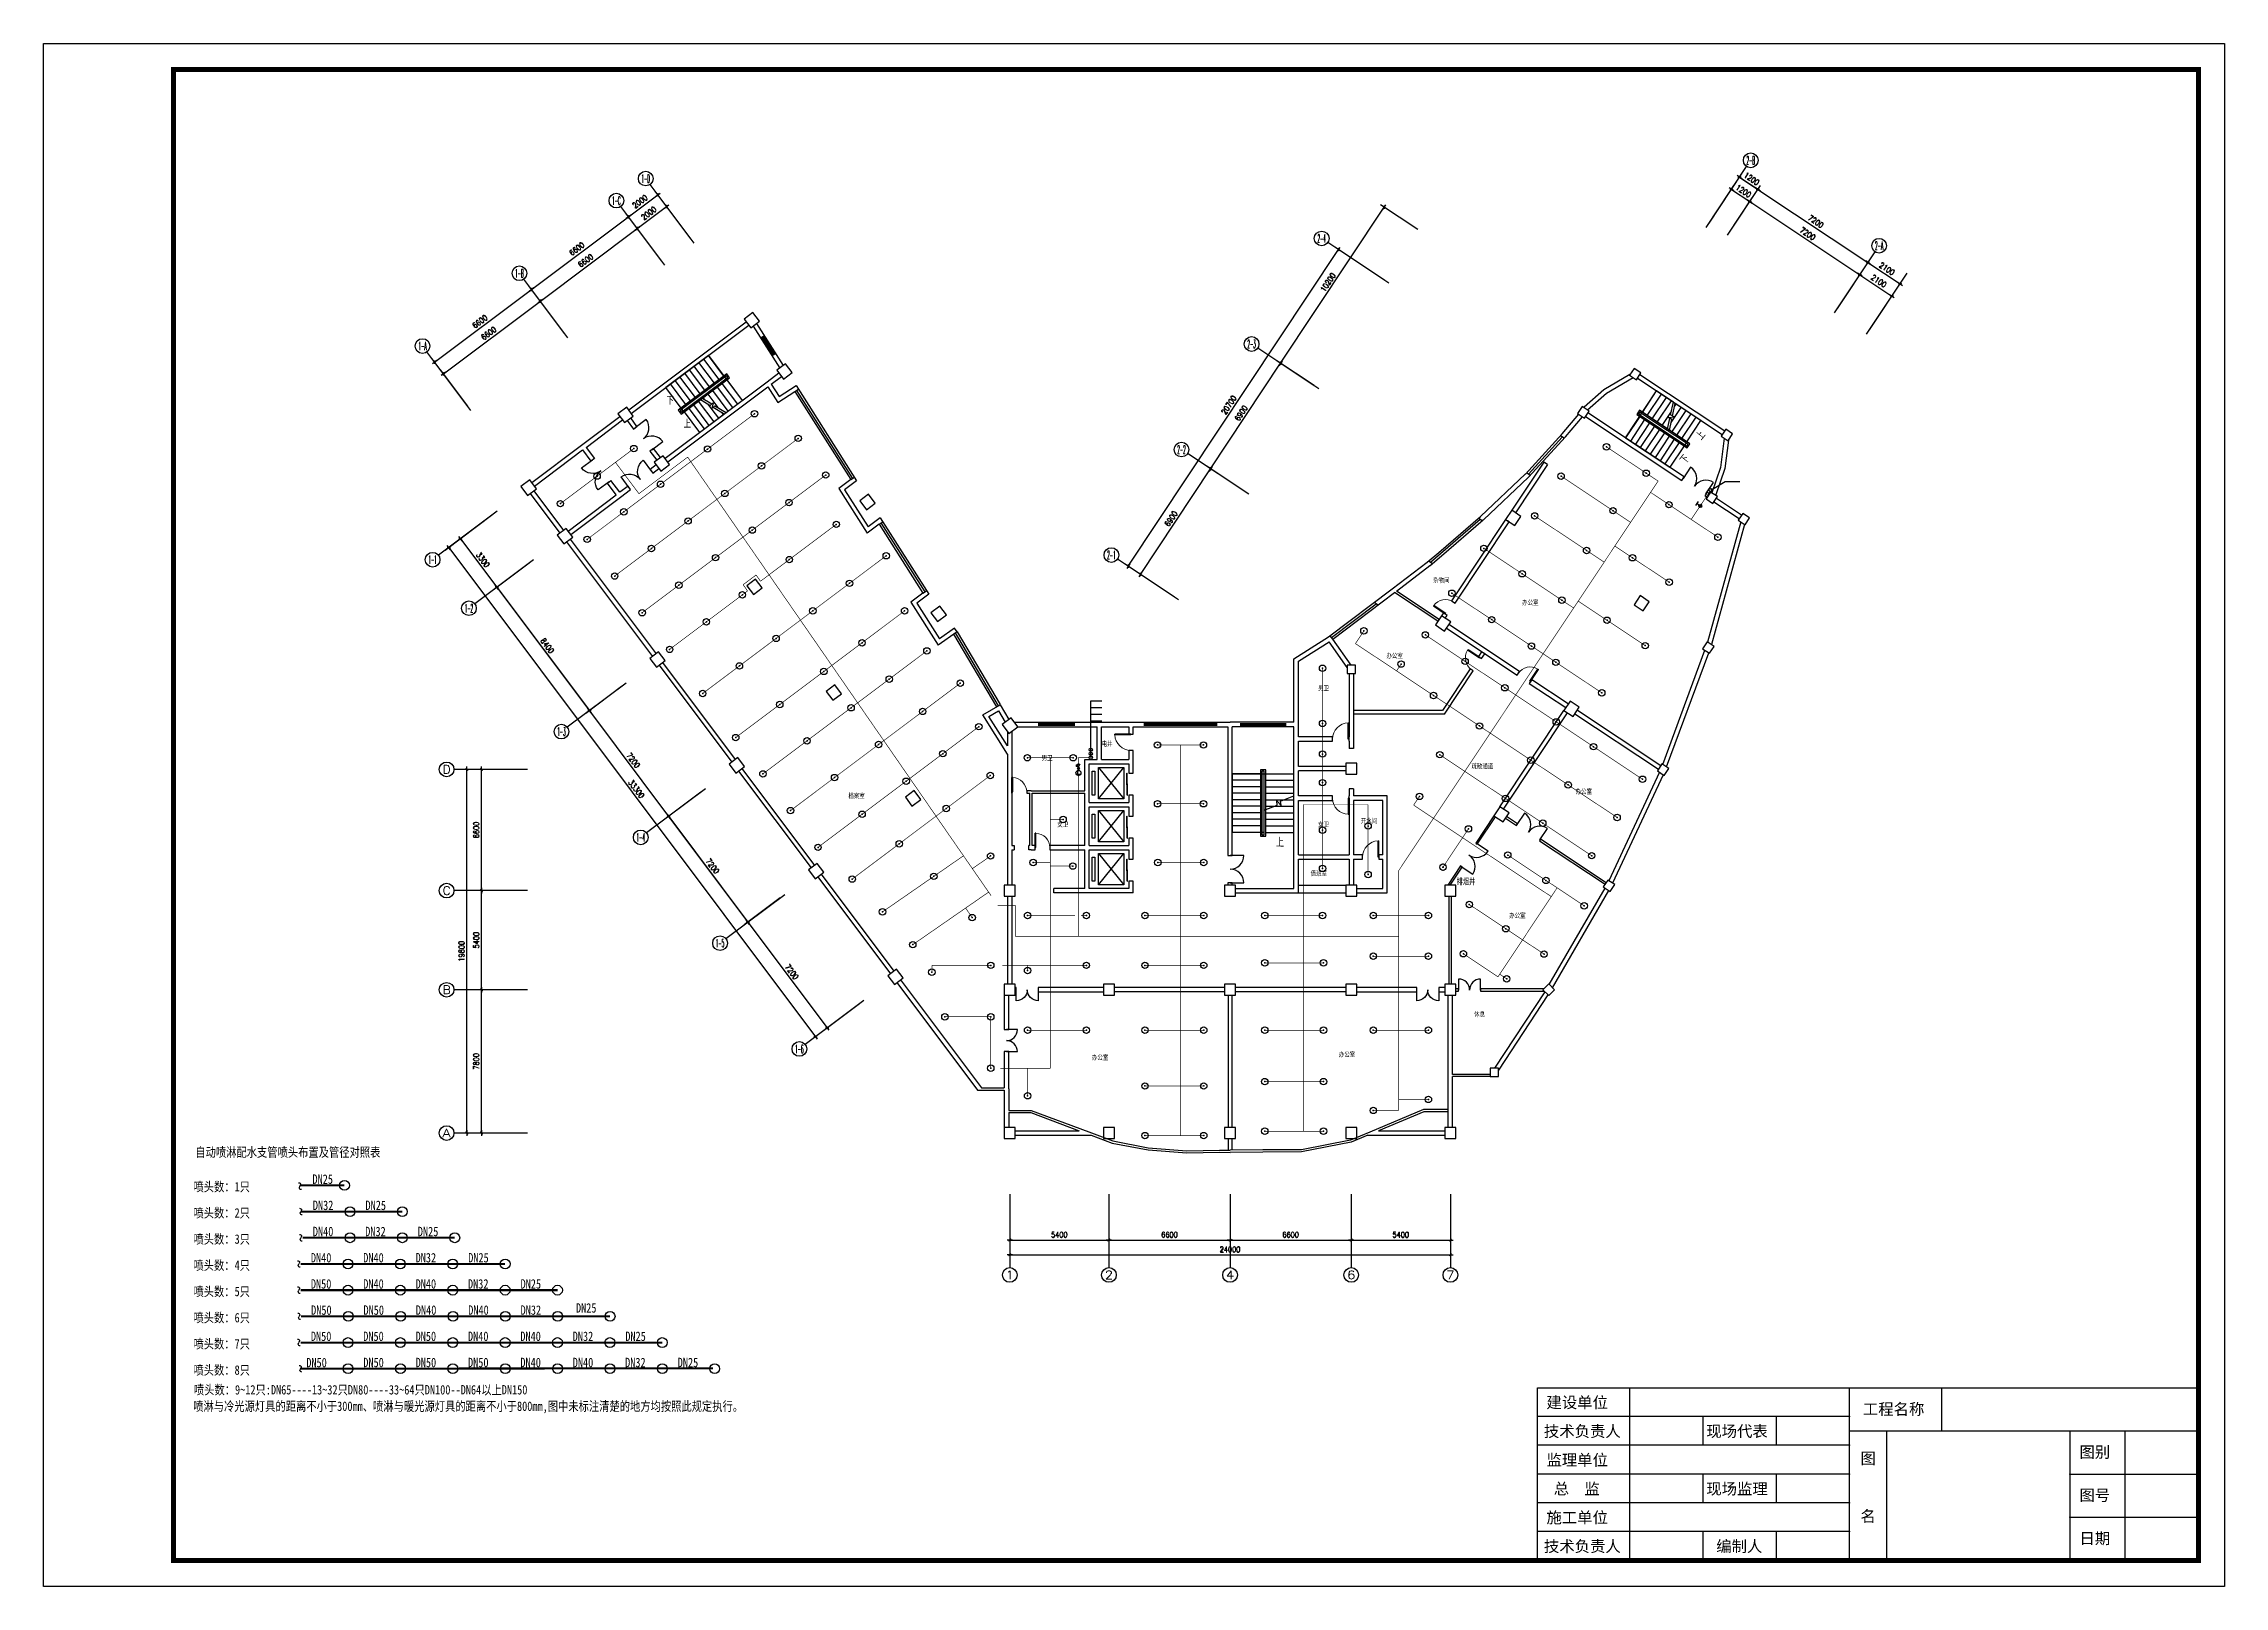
# Model space of a CAD drawing. Extents: x -149393 to 1177518, y -366685 to 296590.
# Drawn here: x 856650 to 975450, y -96685 to -12676 of the extents above; entities that cross this region are included whole.
import ezdxf
from ezdxf.enums import TextEntityAlignment as Align

# ---------------------------------------------------------------- set-up
doc = ezdxf.new("R2010")
doc.units = 0
doc.header["$LTSCALE"] = 1000
doc.header["$MEASUREMENT"] = 0
doc.linetypes.add('常规', pattern=[20, 10, 0, 10])
doc.layers.get('0').update_dxf_attribs({"linetype": 'CONTINUOUS'})
doc.layers.get('Defpoints').update_dxf_attribs({"linetype": 'CONTINUOUS'})
for name, color, linetype in [('AXIS', 3, 'CONTINUOUS'), ('AXIS_TEXT', 7, 'CONTINUOUS'), ('COLUMN', 9, 'CONTINUOUS'), ('EQUIP-动力', 3, 'CONTINUOUS'), ('EQUIP-消防', 3, 'CONTINUOUS'), ('OTHER', 7, 'CONTINUOUS'), ('P_PL_PT', 7, 'CONTINUOUS'), ('PIPE-给水', 3, 'CONTINUOUS'), ('PUB_TITLE', 253, 'CONTINUOUS'), ('STAIR', 2, 'CONTINUOUS'), ('TEL_SYMB', 3, 'CONTINUOUS'), ('TEL_TEXT', 7, 'CONTINUOUS'), ('TH_TEXT', 7, 'CONTINUOUS'), ('WALL', 9, 'CONTINUOUS'), ('WALL-MOVE', 6, 'CONTINUOUS'), ('WINDOW', 4, 'CONTINUOUS'), ('WIRE-消防', 3, '常规')]:
    doc.layers.add(name, color=color, linetype=linetype)
doc.styles.add('_TCH_AXIS', font='COMPLEX', dxfattribs={"bigfont": 'GBCBIG'})
doc.styles.add('_TCH_DIM', font='SIMPLEX', dxfattribs={"bigfont": 'GBCBIG'})
doc.styles.add('_TCH_DIM_T3', font='SIMPLEX', dxfattribs={"width": 0.705882, "bigfont": 'GBCBIG'})
doc.styles.add('_TEL_DIM', font='', dxfattribs={"width": 0.8, "height": 3.5})
doc.styles.add('COMPLEX', font='COMPLEX')
doc.styles.add('DIM_FONT', font='SIMPLEX.shx', dxfattribs={"width": 0.8})
doc.styles.get("Standard").update_dxf_attribs({"font": 'gbenor.shx', "bigfont": 'gbcbig.shx'})
doc.styles.add('宋体', font='')
doc.styles.get('_TEL_DIM').set_extended_font_data('SimSun')
doc.styles.get('宋体').set_extended_font_data('SimSun')
doc.dimstyles.new('_TCH_ARCH&&100', dxfattribs={"dimtxt": 297.5, "dimasz": 100, "dimexe": 250, "dimexo": 300, "dimgap": 126.25, "dimtad": 1, "dimdec": 0, "dimzin": 0, "dimdsep": 46, "dimtxsty": '_TCH_DIM_T3', "dimblk": 'ARCHTICK', "dimcen": 0.09, "dimclrt": 7, "dimazin": 2, "dimtfac": 1, "dimtdec": 0, "dimtix": 1, "dimtmove": 2, "dimatfit": 3, "dimfxl": 1, "dimtolj": 1, "dimtzin": 0, "dimarcsym": 0})
doc.dimstyles.new('DIMN', dxfattribs={"dimtxt": 300, "dimasz": 1, "dimexe": 250, "dimexo": 300, "dimgap": 150, "dimtad": 1, "dimdec": 0, "dimdsep": 46, "dimtxsty": 'DIM_FONT', "dimblk": '_DIMX', "dimcen": 2.5, "dimclrt": 7, "dimadec": 0, "dimazin": 0, "dimtfac": 1, "dimtdec": 0, "dimtix": 1, "dimtmove": 2, "dimatfit": 3, "dimldrblk": '_DIMX', "dimfxl": 1, "dimtolj": 1, "dimarcsym": 0})

msp = doc.modelspace()

# ---------------------------------------------------------------- texts
at = {"layer": 'AXIS', "color": 7, "style": '_TCH_AXIS'}
for s, height, width, p, p2 in [('2-B', 452.55, 0.333333, (949419.5, -19256.7), (949872, -19256.7)), ('2-A', 452.55, 0.328125, (956416, -23905.2), (956868.6, -23905.2)), ('1-1', 452.55, 0.42, (877614, -41005.6), (878066.6, -41005.6)), ('1-2', 452.55, 0.381818, (879594.1, -43645.6), (880046.6, -43645.6)), ('1-3', 452.55, 0.381818, (884634.1, -50365.6), (885086.6, -50365.6)), ('D', 452.5, 1.235294, (878379.2, -52424.5), (878831.8, -52424.5)), ('1-4', 452.55, 0.368421, (888954.1, -56125.6), (889406.6, -56125.6)), ('C', 452.5, 1.4, (878379.2, -59024.5), (878831.8, -59024.5)), ('B', 452.5, 1.235294, (878379.2, -64424.5), (878831.8, -64424.5)), ('A', 452.5, 1.166667, (878379.2, -72224.5), (878831.8, -72224.5)), ('1', 452.5, 2.333333, (909057.3, -79950.3), (909509.8, -79950.3)), ('2', 452.5, 1.5, (914457.3, -79950.3), (914909.8, -79950.3)), ('4', 452.5, 1.3125, (921057.3, -79950.3), (921509.8, -79950.3)), ('6', 452.5, 1.5, (927657.3, -79950.3), (928109.8, -79950.3)), ('7', 452.5, 1.5, (933057.3, -79950.3), (933509.8, -79950.3))]:
    msp.add_text(s, height=height, dxfattribs=dict(at, width=width)).set_placement(p, p2, align=Align.FIT)
at = {"layer": 'TEL_TEXT', "color": 59, "style": '_TCH_DIM'}
for s, p in [('下', (890579.8, -32332.5, 1793)), ('上', (891511.5, -33604.3))]:
    msp.add_text(s, height=403.5, dxfattribs=at).set_placement(p)
for s, height, rotation, p in [('上', 403.5, 51.755298, (946972.3, -34302.3)), ('下', 403.5, 51.755298, (946106.3, -35608.9, 1793)), ('上', 443.1, 359.298602, (923780.8, -56415.2))]:
    msp.add_text(s, height=height, rotation=rotation, dxfattribs=at).set_placement(p)
at = {"layer": 'TEL_TEXT', "color": 59, "style": '_TEL_DIM', "width": 0.8}
for s, p in [('杂物间', (932348.5, -42026.3)), ('办公室', (937191.5, -43243)), ('办公室', (929801.8, -46136)), ('男卫', (926075.9, -47904.2)), ('电井', (914289, -50932.7)), ('男卫', (911018.1, -51700.5)), ('疏散通道', (934429, -52150.2)), ('档案室', (900491.9, -53761)), ('办公室', (940108.1, -53530.2)), ('女卫', (911873.7, -55324.9)), ('女卫', (926075.9, -55324.9)), ('开水间', (928403.2, -55135.9)), ('值班室', (925669.3, -57987.9)), ('办公室', (936487.2, -60284.6)), ('休息', (934571.3, -65659.9)), ('办公室', (913758.5, -68012.7)), ('办公室', (927206.8, -67846.3))]:
    msp.add_text(s, height=265.82, dxfattribs=at).set_placement(p)
at = {"layer": 'TH_TEXT'}
msp.add_text('排烟井', height=337.59, dxfattribs=at).set_placement((933627.5, -58498.9))

# ---------------------------------------------------------------- blocks, each defined once
blk = doc.blocks.new('$equip_U$00000299(cyc-PC)')
for p in [(0.51, 0.3), (0.3, 0)]:
    blk.add_line(p, (0.3, 0.3))
blk.add_lwpolyline([(0, -0.17), (0.6, 0.17), (0.6, -0.17), (0, 0.17)], close=True)
for p in [(0, 0), (0.6, 0)]:
    blk.add_point(p)
at = {"color": 7, "style": '_TEL_DIM', "flags": 1}
blk.add_attdef('A', text='', height=0.00002, dxfattribs=at).set_placement((0, 0), align=Align.MIDDLE_CENTER)
blk = doc.blocks.new('$equip$00001147')
blk.add_circle((0, 0), 0.5)
at = {"flags": 9}
blk.add_attdef('A', (0, 0), '', height=0.00002, dxfattribs=at)
blk = doc.blocks.new('$equip_U$00000304(cyc-PC)')
blk.add_point((0, 0))
blk.add_blockref('$equip$00001147', (0, 0))
at = {"color": 7, "style": '_TEL_DIM', "flags": 1}
blk.add_attdef('A', text='', height=0.00002, dxfattribs=at).set_placement((0, 0), align=Align.MIDDLE_CENTER)
blk = doc.blocks.new('fdhfhfh')
at = {"layer": 'WIRE-消防', "linetype": '常规', "const_width": 35}
blk.add_lwpolyline([(327663, -63863), (313946, -84452)], dxfattribs=at)
blk = doc.blocks.new('$equip_U$00000300(cyc-PC)')
for p, q in [((0.46, -0.11), (0.46, 0.16)), ((0.12, -0.11), (0.46, -0.11))]:
    blk.add_line(p, q)
blk.add_circle((0.32, 0), 0.324)
for p in [(0, 0), (0.65, 0)]:
    blk.add_point(p)
at = {"color": 7, "style": '_TEL_DIM', "flags": 1}
blk.add_attdef('A', text='', height=0.00002, dxfattribs=at).set_placement((0, 0), align=Align.MIDDLE_CENTER)
blk = doc.blocks.new('$VALVE$00000497')
for p, q in [((78, 138), (-78, 138)), ((0, 50), (0, 138))]:
    blk.add_line(p, q)
at = {"const_width": 49.6}
blk.add_lwpolyline([(25, 0, 1), (-25, 0, 1)], format="xyb", close=True, dxfattribs=at)
blk.add_circle((0, 0), 50)
blk = doc.blocks.new('$equip_U$00000370(cyc-PC)')
for p in [(-0.15, 0), (0, 0), (0.15, 0), (0, -0.15)]:
    blk.add_point(p)
at = {"xscale": 0.00300000000061118, "yscale": 0.00300000000061118, "zscale": 0.00300000000061118}
blk.add_blockref('$VALVE$00000497', (0, 0), dxfattribs=at)
at = {"color": 7, "style": '_TEL_DIM', "flags": 1}
blk.add_attdef('A', text='', height=0.00002, dxfattribs=at).set_placement((0, 0), align=Align.MIDDLE_CENTER)
blk = doc.blocks.new('PM_PTA')
blk.add_circle((0, 0), 125)
blk = doc.blocks.new('FACE3_')
for p in [(-0.09, 0.24), (0.09, -0.24)]:
    blk.add_line(p, (0, 0))
for centre, start, end in [((0.17, 0.24), 80.7491, 179.8598), ((-0.17, -0.24), 260.7491, 359.8598)]:
    blk.add_arc(centre, 0.265, start, end)
blk = doc.blocks.new('A$C0D7E0F17')
at = {"layer": 'PIPE-给水', "linetype": 'Continuous', "ltscale": 1000, "const_width": 130}
for points in [[(10661, 15336), (7924, 15336)], [(14246, 13715), (7964, 13715)], [(17487, 12095), (8066, 12095)], [(20606, 10474), (7943, 10474)], [(17060, 10474), (14426, 10474)], [(20302, 10474), (17668, 10474)], [(23847, 8853), (7943, 8853)], [(13819, 8853), (11185, 8853)], [(17060, 8853), (14426, 8853)], [(20302, 8853), (17668, 8853)], [(23543, 8853), (20910, 8853)], [(27105, 7232), (7959, 7232)], [(26801, 7232), (24167, 7232)], [(30331, 5611), (7943, 5611)], [(13819, 5611), (11185, 5611)], [(17060, 5611), (14426, 5611)], [(20302, 5611), (17668, 5611)], [(23543, 5611), (20910, 5611)], [(26785, 5611), (24151, 5611)], [(30027, 5611), (27393, 5611)], [(33464, 4021), (7947, 3991)]]:
    blk.add_lwpolyline(points, dxfattribs=at)
at = {"layer": 'TEL_TEXT', "const_width": 130}
blk.add_lwpolyline([(13819, 10474), (11185, 10474)], dxfattribs=at)
at = {"layer": 'OTHER', "xscale": -405.2024999712594, "yscale": 405.202499971143, "zscale": 405.2024999711728}
for p in [(7906, 15288), (7962, 13715), (7962, 12095), (7839, 10474), (7839, 8853), (7855, 7232), (7839, 5611), (7943, 3992)]:
    blk.add_blockref('FACE3_', p, dxfattribs=at)
at = {"layer": 'P_PL_PT', "xscale": 2.43121499940753, "yscale": 2.43121499940753, "zscale": 2.43121499940753}
for p in [(10661, 15336), (11004, 13715), (14246, 13715), (11004, 12095), (14246, 12095), (17487, 12095), (10881, 10474), (14123, 10474), (17364, 10474), (10881, 8853), (14123, 8853), (17364, 8853), (20606, 8853), (23847, 8853), (10897, 7232), (14139, 7232), (17380, 7232), (20622, 7232), (23864, 7232), (27105, 7232), (10881, 5611), (14123, 5611), (17364, 5611), (20606, 5611), (23847, 5611), (27089, 5611), (30331, 5611), (10885, 3991), (14127, 3991), (17368, 3991), (20610, 3991), (23851, 3991), (27093, 3991), (30335, 3991), (33576, 3991)]:
    blk.add_blockref('PM_PTA', p, dxfattribs=at)
at = {"layer": 'TEL_TEXT', "xscale": 2.43121499940753, "yscale": 2.43121499940753, "zscale": 2.43121499940753}
blk.add_blockref('PM_PTA', (20606, 10474), dxfattribs=at)
at = {"layer": 'TEL_TEXT', "style": '_TEL_DIM', "width": 0.8}
for s, height, p in [('自动喷淋配水支管喷头布置及管径对照表', 583.29, (1426, 17102)), ('喷头数：1只', 583.3, (1310, 14964)), ('喷头数：2只', 583.3, (1310, 13344)), ('喷头数：3只', 583.3, (1310, 11723)), ('喷头数：4只', 583.3, (1310, 10102)), ('喷头数：5只', 583.3, (1310, 8481)), ('喷头数：6只', 583.3, (1310, 6860)), ('喷头数：7只', 583.3, (1310, 5240)), ('喷头数：8只', 583.3, (1310, 3619)), ('喷头数：9~12只:DN65----13~32只DN80----33~64只DN100--DN64以上DN150', 583.29, (1336, 2399)), ('喷淋与冷光源灯具的距离不小于300mm、喷淋与暖光源灯具的距离不小于800mm,图中未标注清楚的地方均按照此规定执行。', 583.29, (1294, 1381))]:
    blk.add_text(s, height=height, dxfattribs=at).set_placement(p)
for s, p in [('DN25', (9313, 16016)), ('DN32', (9337, 14395)), ('DN25', (12594, 14395)), ('DN40', (9337, 12775)), ('DN32', (12578, 12775)), ('DN25', (15835, 12775)), ('DN40', (9214, 11154)), ('DN40', (12455, 11154)), ('DN32', (15697, 11154)), ('DN25', (18954, 11154)), ('DN50', (9214, 9533)), ('DN40', (12455, 9533)), ('DN40', (15697, 9533)), ('DN32', (18938, 9533)), ('DN25', (22195, 9533)), ('DN50', (9230, 7912)), ('DN50', (12471, 7912)), ('DN40', (15713, 7912)), ('DN40', (18955, 7912)), ('DN32', (22196, 7912)), ('DN25', (25624, 8046)), ('DN50', (9214, 6291)), ('DN50', (12455, 6291)), ('DN50', (15697, 6291)), ('DN40', (18938, 6291)), ('DN40', (22180, 6291)), ('DN32', (25422, 6291)), ('DN25', (28679, 6291)), ('DN50', (8931, 4663)), ('DN50', (12459, 4670)), ('DN50', (15701, 4670)), ('DN50', (18942, 4670)), ('DN40', (22184, 4670)), ('DN40', (25426, 4670)), ('DN32', (28667, 4670)), ('DN25', (31924, 4670))]:
    blk.add_text(s, height=583.3, dxfattribs=at).set_placement(p, align=Align.TOP_CENTER)
blk = doc.blocks.new('_DIMX')
blk.add_line((-150, 0), (150, 0))
at = {"const_width": 50}
blk.add_lwpolyline([(-70, -70), (70, 70)], dxfattribs=at)
blk = doc.blocks.new('_ArchTick')
at = {"color": 0, "linetype": 'ByBlock', "const_width": 0.4}
blk.add_lwpolyline([(-0.5, -0.5), (0.5, 0.5)], dxfattribs=at)
blk = doc.blocks.new('*D1117')
at = {"layer": 'AXIS', "color": 0, "lineweight": -2, "transparency": 16777216}
for p, q in [((891911, -23302), (890441, -21342)), ((890311, -24502), (888841, -22542)), ((888991, -22742), (890591, -21542))]:
    blk.add_line(p, q, dxfattribs=at)
at = {"layer": 'Defpoints', "color": 0, "transparency": 16777216}
for p in [(890591, -21542), (892091, -23542), (890491, -24742)]:
    blk.add_point(p, dxfattribs=at)
at = {"layer": 'AXIS', "color": 0, "lineweight": -2, "transparency": 16777216, "xscale": 100, "yscale": 100, "zscale": 100}
for p, rotation in [((890591, -21542), 36.87000000000068), ((888991, -22742), 216.8700000000007)]:
    blk.add_blockref('_ArchTick', p, dxfattribs=dict(at, rotation=rotation))
at = {"layer": 'AXIS', "color": 7, "transparency": 16777216, "insert": (889626, -21922), "char_height": 297.5, "attachment_point": 5, "rotation": 36.87, "style": '_TCH_DIM_T3'}
blk.add_mtext('\\A1;2000', dxfattribs=at)
blk = doc.blocks.new('*D1118')
at = {"layer": 'AXIS', "color": 0, "lineweight": -2, "transparency": 16777216}
for p, q in [((888511, -22102), (890111, -20902)), ((891911, -23302), (889961, -20702)), ((890311, -24502), (888361, -21902))]:
    blk.add_line(p, q, dxfattribs=at)
at = {"layer": 'Defpoints', "color": 0, "transparency": 16777216}
for p in [(890111, -20902), (892091, -23542), (890491, -24742)]:
    blk.add_point(p, dxfattribs=at)
at = {"layer": 'AXIS', "color": 0, "lineweight": -2, "transparency": 16777216, "xscale": 100, "yscale": 100, "zscale": 100}
for p, rotation in [((890111, -20902), 36.87000000000068), ((888511, -22102), 216.8700000000007)]:
    blk.add_blockref('_ArchTick', p, dxfattribs=dict(at, rotation=rotation))
at = {"layer": 'AXIS', "color": 7, "transparency": 16777216, "insert": (889146, -21282), "char_height": 297.5, "attachment_point": 5, "rotation": 36.87, "style": '_TCH_DIM_T3'}
blk.add_mtext('\\A1;2000', dxfattribs=at)
blk = doc.blocks.new('*D1119')
at = {"layer": 'AXIS', "color": 0, "lineweight": -2, "transparency": 16777216}
for p, q in [((890311, -24502), (888841, -22542)), ((883711, -26702), (888991, -22742)), ((885031, -28462), (883561, -26502))]:
    blk.add_line(p, q, dxfattribs=at)
at = {"layer": 'Defpoints', "color": 0, "transparency": 16777216}
for p in [(888991, -22742), (890491, -24742), (885211, -28702)]:
    blk.add_point(p, dxfattribs=at)
at = {"layer": 'AXIS', "color": 0, "lineweight": -2, "transparency": 16777216, "xscale": 100, "yscale": 100, "zscale": 100}
for p, rotation in [((888991, -22742), 36.86999999999998), ((883711, -26702), 216.87)]:
    blk.add_blockref('_ArchTick', p, dxfattribs=dict(at, rotation=rotation))
at = {"layer": 'AXIS', "color": 7, "transparency": 16777216, "insert": (886186, -24502), "char_height": 297.5, "attachment_point": 5, "rotation": 36.87, "style": '_TCH_DIM_T3'}
blk.add_mtext('\\A1;6600', dxfattribs=at)
blk = doc.blocks.new('*D1120')
at = {"layer": 'AXIS', "color": 0, "lineweight": -2, "transparency": 16777216}
for p, q in [((883231, -26062), (888511, -22102)), ((890311, -24502), (888361, -21902)), ((885031, -28462), (883081, -25862))]:
    blk.add_line(p, q, dxfattribs=at)
at = {"layer": 'Defpoints', "color": 0, "transparency": 16777216}
for p in [(888511, -22102), (890491, -24742), (885211, -28702)]:
    blk.add_point(p, dxfattribs=at)
at = {"layer": 'AXIS', "color": 0, "lineweight": -2, "transparency": 16777216, "xscale": 100, "yscale": 100, "zscale": 100}
for p, rotation in [((888511, -22102), 36.86999999999998), ((883231, -26062), 216.87)]:
    blk.add_blockref('_ArchTick', p, dxfattribs=dict(at, rotation=rotation))
at = {"layer": 'AXIS', "color": 7, "transparency": 16777216, "insert": (885706, -23862), "char_height": 297.5, "attachment_point": 5, "rotation": 36.87, "style": '_TCH_DIM_T3'}
blk.add_mtext('\\A1;6600', dxfattribs=at)
blk = doc.blocks.new('*D1121')
at = {"layer": 'AXIS', "color": 0, "lineweight": -2, "transparency": 16777216}
for p, q in [((878431, -30662), (883711, -26702)), ((885031, -28462), (883561, -26502)), ((879751, -32422), (878281, -30462))]:
    blk.add_line(p, q, dxfattribs=at)
at = {"layer": 'Defpoints', "color": 0, "transparency": 16777216}
for p in [(883711, -26702), (885211, -28702), (879931, -32662)]:
    blk.add_point(p, dxfattribs=at)
at = {"layer": 'AXIS', "color": 0, "lineweight": -2, "transparency": 16777216, "xscale": 100, "yscale": 100, "zscale": 100}
for p, rotation in [((883711, -26702), 36.86999999999937), ((878431, -30662), 216.8699999999994)]:
    blk.add_blockref('_ArchTick', p, dxfattribs=dict(at, rotation=rotation))
at = {"layer": 'AXIS', "color": 7, "transparency": 16777216, "insert": (880906, -28462), "char_height": 297.5, "attachment_point": 5, "rotation": 36.87, "style": '_TCH_DIM_T3'}
blk.add_mtext('\\A1;6600', dxfattribs=at)
blk = doc.blocks.new('*D1122')
at = {"layer": 'AXIS', "color": 0, "lineweight": -2, "transparency": 16777216}
for p, q in [((877951, -30022), (883231, -26062)), ((885031, -28462), (883081, -25862)), ((879751, -32422), (877801, -29822))]:
    blk.add_line(p, q, dxfattribs=at)
at = {"layer": 'Defpoints', "color": 0, "transparency": 16777216}
for p in [(883231, -26062), (885211, -28702), (879931, -32662)]:
    blk.add_point(p, dxfattribs=at)
at = {"layer": 'AXIS', "color": 0, "lineweight": -2, "transparency": 16777216, "xscale": 100, "yscale": 100, "zscale": 100}
for p, rotation in [((883231, -26062), 36.86999999999977), ((877951, -30022), 216.8699999999998)]:
    blk.add_blockref('_ArchTick', p, dxfattribs=dict(at, rotation=rotation))
at = {"layer": 'AXIS', "color": 7, "transparency": 16777216, "insert": (880426, -27822), "char_height": 297.5, "attachment_point": 5, "rotation": 36.87, "style": '_TCH_DIM_T3'}
blk.add_mtext('\\A1;6600', dxfattribs=at)
blk = doc.blocks.new('*D1123')
at = {"layer": 'AXIS', "color": 0, "lineweight": -2, "transparency": 16777216}
for p, q in [((954373, -27094), (955729, -25053)), ((955591, -25261), (957340, -26424)), ((956123, -28256), (957478, -26215))]:
    blk.add_line(p, q, dxfattribs=at)
at = {"layer": 'Defpoints', "color": 0, "transparency": 16777216}
for p in [(957340, -26424), (954207, -27344), (955957, -28506)]:
    blk.add_point(p, dxfattribs=at)
at = {"layer": 'AXIS', "color": 0, "lineweight": -2, "transparency": 16777216, "xscale": 100, "yscale": 100, "zscale": 100}
for p, rotation in [((955591, -25261), 146.4000000000005), ((957340, -26424), 326.4000000000005)]:
    blk.add_blockref('_ArchTick', p, dxfattribs=dict(at, rotation=rotation))
at = {"layer": 'AXIS', "color": 7, "transparency": 16777216, "insert": (956618, -25613), "char_height": 297.5, "attachment_point": 5, "rotation": 326.4, "style": '_TCH_DIM_T3'}
blk.add_mtext('\\A1;2100', dxfattribs=at)
blk = doc.blocks.new('*D1124')
at = {"layer": 'AXIS', "color": 0, "lineweight": -2, "transparency": 16777216}
for p, q in [((954373, -27094), (956172, -24387)), ((956034, -24595), (957783, -25757)), ((956123, -28256), (957921, -25549))]:
    blk.add_line(p, q, dxfattribs=at)
at = {"layer": 'Defpoints', "color": 0, "transparency": 16777216}
for p in [(957783, -25757), (954207, -27344), (955957, -28506)]:
    blk.add_point(p, dxfattribs=at)
at = {"layer": 'AXIS', "color": 0, "lineweight": -2, "transparency": 16777216, "xscale": 100, "yscale": 100, "zscale": 100}
for p, rotation in [((956034, -24595), 146.4000000000023), ((957783, -25757), 326.4000000000023)]:
    blk.add_blockref('_ArchTick', p, dxfattribs=dict(at, rotation=rotation))
at = {"layer": 'AXIS', "color": 7, "transparency": 16777216, "insert": (957060, -24947), "char_height": 297.5, "attachment_point": 5, "rotation": 326.4, "style": '_TCH_DIM_T3'}
blk.add_mtext('\\A1;2100', dxfattribs=at)
blk = doc.blocks.new('*D1125')
at = {"layer": 'AXIS', "color": 0, "lineweight": -2, "transparency": 16777216}
for p, q in [((948376, -23109), (949732, -21069)), ((949594, -21277), (955591, -25261)), ((954373, -27094), (955729, -25053))]:
    blk.add_line(p, q, dxfattribs=at)
at = {"layer": 'Defpoints', "color": 0, "transparency": 16777216}
for p in [(948210, -23359), (955591, -25261), (954207, -27344)]:
    blk.add_point(p, dxfattribs=at)
at = {"layer": 'AXIS', "color": 0, "lineweight": -2, "transparency": 16777216, "xscale": 100, "yscale": 100, "zscale": 100}
for p, rotation in [((949594, -21277), 146.3999999999997), ((955591, -25261), 326.3999999999997)]:
    blk.add_blockref('_ArchTick', p, dxfattribs=dict(at, rotation=rotation))
at = {"layer": 'AXIS', "color": 7, "transparency": 16777216, "insert": (952745, -23040), "char_height": 297.5, "attachment_point": 5, "rotation": 326.4, "style": '_TCH_DIM_T3'}
blk.add_mtext('\\A1;7200', dxfattribs=at)
blk = doc.blocks.new('*D1126')
at = {"layer": 'AXIS', "color": 0, "lineweight": -2, "transparency": 16777216}
for p, q in [((948376, -23109), (950175, -20402)), ((950037, -20611), (956034, -24595)), ((954373, -27094), (956172, -24387))]:
    blk.add_line(p, q, dxfattribs=at)
at = {"layer": 'Defpoints', "color": 0, "transparency": 16777216}
for p in [(948210, -23359), (956034, -24595), (954207, -27344)]:
    blk.add_point(p, dxfattribs=at)
at = {"layer": 'AXIS', "color": 0, "lineweight": -2, "transparency": 16777216, "xscale": 100, "yscale": 100, "zscale": 100}
for p, rotation in [((950037, -20611), 146.3999999999997), ((956034, -24595), 326.3999999999997)]:
    blk.add_blockref('_ArchTick', p, dxfattribs=dict(at, rotation=rotation))
at = {"layer": 'AXIS', "color": 7, "transparency": 16777216, "insert": (953187, -22374), "char_height": 297.5, "attachment_point": 5, "rotation": 326.4, "style": '_TCH_DIM_T3'}
blk.add_mtext('\\A1;7200', dxfattribs=at)
blk = doc.blocks.new('*D1127')
at = {"layer": 'AXIS', "color": 0, "lineweight": -2, "transparency": 16777216}
for p, q in [((947377, -22445), (948733, -20405)), ((948376, -23109), (949732, -21069)), ((948594, -20613), (949594, -21277))]:
    blk.add_line(p, q, dxfattribs=at)
at = {"layer": 'Defpoints', "color": 0, "transparency": 16777216}
for p in [(949594, -21277), (947211, -22695), (948210, -23359)]:
    blk.add_point(p, dxfattribs=at)
at = {"layer": 'AXIS', "color": 0, "lineweight": -2, "transparency": 16777216, "xscale": 100, "yscale": 100, "zscale": 100}
for p, rotation in [((948594, -20613), 146.4000000000012), ((949594, -21277), 326.4000000000012)]:
    blk.add_blockref('_ArchTick', p, dxfattribs=dict(at, rotation=rotation))
at = {"layer": 'AXIS', "color": 7, "transparency": 16777216, "insert": (949246, -20716), "char_height": 297.5, "attachment_point": 5, "rotation": 326.4, "style": '_TCH_DIM_T3'}
blk.add_mtext('\\A1;1200', dxfattribs=at)
blk = doc.blocks.new('*D1128')
at = {"layer": 'AXIS', "color": 0, "lineweight": -2, "transparency": 16777216}
for p, q in [((947377, -22445), (949175, -19738)), ((949037, -19947), (950037, -20611)), ((948376, -23109), (950175, -20402))]:
    blk.add_line(p, q, dxfattribs=at)
at = {"layer": 'Defpoints', "color": 0, "transparency": 16777216}
for p in [(950037, -20611), (947211, -22695), (948210, -23359)]:
    blk.add_point(p, dxfattribs=at)
at = {"layer": 'AXIS', "color": 0, "lineweight": -2, "transparency": 16777216, "xscale": 100, "yscale": 100, "zscale": 100}
for p, rotation in [((949037, -19947), 146.4000000000012), ((950037, -20611), 326.4000000000012)]:
    blk.add_blockref('_ArchTick', p, dxfattribs=dict(at, rotation=rotation))
at = {"layer": 'AXIS', "color": 7, "transparency": 16777216, "insert": (949689, -20050), "char_height": 297.5, "attachment_point": 5, "rotation": 326.4, "style": '_TCH_DIM_T3'}
blk.add_mtext('\\A1;1200', dxfattribs=at)
blk = doc.blocks.new('*D1129')
at = {"layer": 'AXIS', "color": 0, "lineweight": -2, "transparency": 16777216}
for p, q in [((924038, -30084), (929683, -21588)), ((931515, -22806), (929474, -21450)), ((925870, -31301), (923830, -29946))]:
    blk.add_line(p, q, dxfattribs=at)
at = {"layer": 'Defpoints', "color": 0, "transparency": 16777216}
for p in [(929683, -21588), (931765, -22972), (926120, -31467)]:
    blk.add_point(p, dxfattribs=at)
at = {"layer": 'AXIS', "color": 0, "lineweight": -2, "transparency": 16777216, "xscale": 100, "yscale": 100, "zscale": 100}
for p, rotation in [((929683, -21588), 56.39999999999981), ((924038, -30084), 236.3999999999998)]:
    blk.add_blockref('_ArchTick', p, dxfattribs=dict(at, rotation=rotation))
at = {"layer": 'AXIS', "color": 7, "transparency": 16777216, "insert": (926631, -25684), "char_height": 297.5, "attachment_point": 5, "rotation": 56.4, "style": '_TCH_DIM_T3'}
blk.add_mtext('\\A1;10200', dxfattribs=at)
blk = doc.blocks.new('*D1130')
at = {"layer": 'AXIS', "color": 0, "lineweight": -2, "transparency": 16777216}
for p, q in [((920220, -35831), (924038, -30084)), ((925870, -31301), (923830, -29946)), ((922052, -37049), (920011, -35693))]:
    blk.add_line(p, q, dxfattribs=at)
at = {"layer": 'Defpoints', "color": 0, "transparency": 16777216}
for p in [(924038, -30084), (926120, -31467), (922302, -37215)]:
    blk.add_point(p, dxfattribs=at)
at = {"layer": 'AXIS', "color": 0, "lineweight": -2, "transparency": 16777216, "xscale": 100, "yscale": 100, "zscale": 100}
for p, rotation in [((924038, -30084), 56.40000000000044), ((920220, -35831), 236.4000000000005)]:
    blk.add_blockref('_ArchTick', p, dxfattribs=dict(at, rotation=rotation))
at = {"layer": 'AXIS', "color": 7, "transparency": 16777216, "insert": (921900, -32805), "char_height": 297.5, "attachment_point": 5, "rotation": 56.4, "style": '_TCH_DIM_T3'}
blk.add_mtext('\\A1;6900', dxfattribs=at)
blk = doc.blocks.new('*D1131')
at = {"layer": 'AXIS', "color": 0, "lineweight": -2, "transparency": 16777216}
for p, q in [((916401, -41578), (920220, -35831)), ((922052, -37049), (920011, -35693)), ((918234, -42796), (916193, -41440))]:
    blk.add_line(p, q, dxfattribs=at)
at = {"layer": 'Defpoints', "color": 0, "transparency": 16777216}
for p in [(920220, -35831), (922302, -37215), (918484, -42962)]:
    blk.add_point(p, dxfattribs=at)
at = {"layer": 'AXIS', "color": 0, "lineweight": -2, "transparency": 16777216, "xscale": 100, "yscale": 100, "zscale": 100}
for p, rotation in [((920220, -35831), 56.40000000000044), ((916401, -41578), 236.4000000000005)]:
    blk.add_blockref('_ArchTick', p, dxfattribs=dict(at, rotation=rotation))
at = {"layer": 'AXIS', "color": 7, "transparency": 16777216, "insert": (918081, -38553), "char_height": 297.5, "attachment_point": 5, "rotation": 56.4, "style": '_TCH_DIM_T3'}
blk.add_mtext('\\A1;6900', dxfattribs=at)
blk = doc.blocks.new('*D1132')
at = {"layer": 'AXIS', "color": 0, "lineweight": -2, "transparency": 16777216}
for p, q in [((929689, -25554), (926982, -23756)), ((915735, -41136), (927190, -23894)), ((918234, -42796), (915527, -40997))]:
    blk.add_line(p, q, dxfattribs=at)
at = {"layer": 'Defpoints', "color": 0, "transparency": 16777216}
for p in [(927190, -23894), (929939, -25720), (918484, -42962)]:
    blk.add_point(p, dxfattribs=at)
at = {"layer": 'AXIS', "color": 0, "lineweight": -2, "transparency": 16777216, "xscale": 100, "yscale": 100, "zscale": 100}
for p, rotation in [((927190, -23894), 56.39999999999999), ((915735, -41136), 236.4)]:
    blk.add_blockref('_ArchTick', p, dxfattribs=dict(at, rotation=rotation))
at = {"layer": 'AXIS', "color": 7, "transparency": 16777216, "insert": (921233, -32363), "char_height": 297.5, "attachment_point": 5, "rotation": 56.4, "style": '_TCH_DIM_T3'}
blk.add_mtext('\\A1;20700', dxfattribs=at)
blk = doc.blocks.new('*D1133')
at = {"layer": 'AXIS', "color": 0, "lineweight": -2, "transparency": 16777216}
for p, q in [((888140, -47679), (886180, -49149)), ((886380, -48999), (890700, -54759)), ((892460, -53439), (890500, -54909))]:
    blk.add_line(p, q, dxfattribs=at)
at = {"layer": 'Defpoints', "color": 0, "transparency": 16777216}
for p in [(888380, -47499), (892700, -53259), (890700, -54759)]:
    blk.add_point(p, dxfattribs=at)
at = {"layer": 'AXIS', "color": 0, "lineweight": -2, "transparency": 16777216, "xscale": 100, "yscale": 100, "zscale": 100}
for p, rotation in [((886380, -48999), 126.8700000000011), ((890700, -54759), 306.8700000000011)]:
    blk.add_blockref('_ArchTick', p, dxfattribs=dict(at, rotation=rotation))
at = {"layer": 'AXIS', "color": 7, "transparency": 16777216, "insert": (888760, -51714), "char_height": 297.5, "attachment_point": 5, "rotation": 306.87, "style": '_TCH_DIM_T3'}
blk.add_mtext('\\A1;7200', dxfattribs=at)
blk = doc.blocks.new('*D1134')
at = {"layer": 'AXIS', "color": 0, "lineweight": -2, "transparency": 16777216}
for p, q in [((896780, -59199), (894820, -60669)), ((895020, -60519), (899340, -66279)), ((901100, -64959), (899140, -66429))]:
    blk.add_line(p, q, dxfattribs=at)
at = {"layer": 'Defpoints', "color": 0, "transparency": 16777216}
for p in [(897020, -59019), (901340, -64779), (899340, -66279)]:
    blk.add_point(p, dxfattribs=at)
at = {"layer": 'AXIS', "color": 0, "lineweight": -2, "transparency": 16777216, "xscale": 100, "yscale": 100, "zscale": 100}
for p, rotation in [((895020, -60519), 126.8700000000012), ((899340, -66279), 306.8700000000013)]:
    blk.add_blockref('_ArchTick', p, dxfattribs=dict(at, rotation=rotation))
at = {"layer": 'AXIS', "color": 7, "transparency": 16777216, "insert": (897400, -63234), "char_height": 297.5, "attachment_point": 5, "rotation": 306.87, "style": '_TCH_DIM_T3'}
blk.add_mtext('\\A1;7200', dxfattribs=at)
blk = doc.blocks.new('*D1135')
at = {"layer": 'AXIS', "color": 0, "lineweight": -2, "transparency": 16777216}
for p, q in [((881120, -38319), (878520, -40269)), ((878720, -40119), (898700, -66759)), ((901100, -64959), (898500, -66909))]:
    blk.add_line(p, q, dxfattribs=at)
at = {"layer": 'Defpoints', "color": 0, "transparency": 16777216}
for p in [(881360, -38139), (901340, -64779), (898700, -66759)]:
    blk.add_point(p, dxfattribs=at)
at = {"layer": 'AXIS', "color": 0, "lineweight": -2, "transparency": 16777216, "xscale": 100, "yscale": 100, "zscale": 100}
for p, rotation in [((878720, -40119), 126.8700000000008), ((898700, -66759), 306.8700000000008)]:
    blk.add_blockref('_ArchTick', p, dxfattribs=dict(at, rotation=rotation))
at = {"layer": 'AXIS', "color": 7, "transparency": 16777216, "insert": (888930, -53274), "char_height": 297.5, "attachment_point": 5, "rotation": 306.87, "style": '_TCH_DIM_T3'}
blk.add_mtext('\\A1;33300', dxfattribs=at)
blk = doc.blocks.new('*D1136')
at = {"layer": 'AXIS', "color": 0, "lineweight": -2, "transparency": 16777216}
for p, q in [((892460, -53439), (890500, -54909)), ((890700, -54759), (895020, -60519)), ((896780, -59199), (894820, -60669))]:
    blk.add_line(p, q, dxfattribs=at)
at = {"layer": 'Defpoints', "color": 0, "transparency": 16777216}
for p in [(892700, -53259), (897020, -59019), (895020, -60519)]:
    blk.add_point(p, dxfattribs=at)
at = {"layer": 'AXIS', "color": 0, "lineweight": -2, "transparency": 16777216, "xscale": 100, "yscale": 100, "zscale": 100}
for p, rotation in [((890700, -54759), 126.8700000000003), ((895020, -60519), 306.8700000000003)]:
    blk.add_blockref('_ArchTick', p, dxfattribs=dict(at, rotation=rotation))
at = {"layer": 'AXIS', "color": 7, "transparency": 16777216, "insert": (893080, -57474), "char_height": 297.5, "attachment_point": 5, "rotation": 306.87, "style": '_TCH_DIM_T3'}
blk.add_mtext('\\A1;7200', dxfattribs=at)
blk = doc.blocks.new('*D1137')
at = {"layer": 'AXIS', "color": 0, "lineweight": -2, "transparency": 16777216}
for p, q in [((883100, -40959), (881140, -42429)), ((881340, -42279), (886380, -48999)), ((888140, -47679), (886180, -49149))]:
    blk.add_line(p, q, dxfattribs=at)
at = {"layer": 'Defpoints', "color": 0, "transparency": 16777216}
for p in [(883340, -40779), (888380, -47499), (886380, -48999)]:
    blk.add_point(p, dxfattribs=at)
at = {"layer": 'AXIS', "color": 0, "lineweight": -2, "transparency": 16777216, "xscale": 100, "yscale": 100, "zscale": 100}
for p, rotation in [((881340, -42279), 126.8700000000008), ((886380, -48999), 306.8700000000008)]:
    blk.add_blockref('_ArchTick', p, dxfattribs=dict(at, rotation=rotation))
at = {"layer": 'AXIS', "color": 7, "transparency": 16777216, "insert": (884080, -45474), "char_height": 297.5, "attachment_point": 5, "rotation": 306.87, "style": '_TCH_DIM_T3'}
blk.add_mtext('\\A1;8400', dxfattribs=at)
blk = doc.blocks.new('*D1138')
at = {"layer": 'AXIS', "color": 0, "lineweight": -2, "transparency": 16777216}
for p, q in [((881120, -38319), (879160, -39789)), ((879360, -39639), (881340, -42279)), ((883100, -40959), (881140, -42429))]:
    blk.add_line(p, q, dxfattribs=at)
at = {"layer": 'Defpoints', "color": 0, "transparency": 16777216}
for p in [(881360, -38139), (883340, -40779), (881340, -42279)]:
    blk.add_point(p, dxfattribs=at)
at = {"layer": 'AXIS', "color": 0, "lineweight": -2, "transparency": 16777216, "xscale": 100, "yscale": 100, "zscale": 100}
for p, rotation in [((879360, -39639), 126.8700000000016), ((881340, -42279), 306.8700000000015)]:
    blk.add_blockref('_ArchTick', p, dxfattribs=dict(at, rotation=rotation))
at = {"layer": 'AXIS', "color": 7, "transparency": 16777216, "insert": (880570, -40794), "char_height": 297.5, "attachment_point": 5, "rotation": 306.87, "style": '_TCH_DIM_T3'}
blk.add_mtext('\\A1;3300', dxfattribs=at)
blk = doc.blocks.new('*D1139')
at = {"layer": 'AXIS', "color": 0, "lineweight": -2, "transparency": 16777216}
for p, q in [((921284, -75624), (921284, -78074)), ((927884, -75624), (927884, -78074)), ((921284, -77824), (927884, -77824))]:
    blk.add_line(p, q, dxfattribs=at)
at = {"layer": 'Defpoints', "color": 0, "transparency": 16777216}
for p in [(921284, -75324), (927884, -75324), (927884, -77824)]:
    blk.add_point(p, dxfattribs=at)
at = {"layer": 'AXIS', "color": 0, "lineweight": -2, "transparency": 16777216, "xscale": 100, "yscale": 100, "zscale": 100, "rotation": 180}
blk.add_blockref('_ArchTick', (921284, -77824), dxfattribs=at)
at = {"layer": 'AXIS', "color": 0, "lineweight": -2, "transparency": 16777216, "xscale": 100, "yscale": 100, "zscale": 100}
blk.add_blockref('_ArchTick', (927884, -77824), dxfattribs=at)
at = {"layer": 'AXIS', "color": 7, "transparency": 16777216, "insert": (924584, -77549), "char_height": 297.5, "attachment_point": 5, "style": '_TCH_DIM_T3'}
blk.add_mtext('\\A1;6600', dxfattribs=at)
blk = doc.blocks.new('*D1140')
at = {"layer": 'AXIS', "color": 0, "lineweight": -2, "transparency": 16777216}
for p, q in [((927884, -75624), (927884, -78074)), ((933284, -75624), (933284, -78074)), ((927884, -77824), (933284, -77824))]:
    blk.add_line(p, q, dxfattribs=at)
at = {"layer": 'Defpoints', "color": 0, "transparency": 16777216}
for p in [(927884, -75324), (933284, -75324), (933284, -77824)]:
    blk.add_point(p, dxfattribs=at)
at = {"layer": 'AXIS', "color": 0, "lineweight": -2, "transparency": 16777216, "xscale": 100, "yscale": 100, "zscale": 100, "rotation": 180}
blk.add_blockref('_ArchTick', (927884, -77824), dxfattribs=at)
at = {"layer": 'AXIS', "color": 0, "lineweight": -2, "transparency": 16777216, "xscale": 100, "yscale": 100, "zscale": 100}
blk.add_blockref('_ArchTick', (933284, -77824), dxfattribs=at)
at = {"layer": 'AXIS', "color": 7, "transparency": 16777216, "insert": (930584, -77549), "char_height": 297.5, "attachment_point": 5, "style": '_TCH_DIM_T3'}
blk.add_mtext('\\A1;5400', dxfattribs=at)
blk = doc.blocks.new('*D1141')
at = {"layer": 'AXIS', "color": 0, "lineweight": -2, "transparency": 16777216}
for p, q in [((914684, -75624), (914684, -78074)), ((921284, -75624), (921284, -78074)), ((914684, -77824), (921284, -77824))]:
    blk.add_line(p, q, dxfattribs=at)
at = {"layer": 'Defpoints', "color": 0, "transparency": 16777216}
for p in [(914684, -75324), (921284, -75324), (921284, -77824)]:
    blk.add_point(p, dxfattribs=at)
at = {"layer": 'AXIS', "color": 0, "lineweight": -2, "transparency": 16777216, "xscale": 100, "yscale": 100, "zscale": 100, "rotation": 180}
blk.add_blockref('_ArchTick', (914684, -77824), dxfattribs=at)
at = {"layer": 'AXIS', "color": 0, "lineweight": -2, "transparency": 16777216, "xscale": 100, "yscale": 100, "zscale": 100}
blk.add_blockref('_ArchTick', (921284, -77824), dxfattribs=at)
at = {"layer": 'AXIS', "color": 7, "transparency": 16777216, "insert": (917984, -77549), "char_height": 297.5, "attachment_point": 5, "style": '_TCH_DIM_T3'}
blk.add_mtext('\\A1;6600', dxfattribs=at)
blk = doc.blocks.new('*D1142')
at = {"layer": 'AXIS', "color": 0, "lineweight": -2, "transparency": 16777216}
for p, q in [((909284, -75624), (909284, -78074)), ((914684, -75624), (914684, -78074)), ((909284, -77824), (914684, -77824))]:
    blk.add_line(p, q, dxfattribs=at)
at = {"layer": 'Defpoints', "color": 0, "transparency": 16777216}
for p in [(909284, -75324), (914684, -75324), (914684, -77824)]:
    blk.add_point(p, dxfattribs=at)
at = {"layer": 'AXIS', "color": 0, "lineweight": -2, "transparency": 16777216, "xscale": 100, "yscale": 100, "zscale": 100, "rotation": 180}
blk.add_blockref('_ArchTick', (909284, -77824), dxfattribs=at)
at = {"layer": 'AXIS', "color": 0, "lineweight": -2, "transparency": 16777216, "xscale": 100, "yscale": 100, "zscale": 100}
blk.add_blockref('_ArchTick', (914684, -77824), dxfattribs=at)
at = {"layer": 'AXIS', "color": 7, "transparency": 16777216, "insert": (911984, -77549), "char_height": 297.5, "attachment_point": 5, "style": '_TCH_DIM_T3'}
blk.add_mtext('\\A1;5400', dxfattribs=at)
blk = doc.blocks.new('*D1143')
at = {"layer": 'AXIS', "color": 0, "lineweight": -2, "transparency": 16777216}
for p, q in [((909284, -75624), (909284, -78874)), ((933284, -75624), (933284, -78874)), ((909284, -78624), (933284, -78624))]:
    blk.add_line(p, q, dxfattribs=at)
at = {"layer": 'Defpoints', "color": 0, "transparency": 16777216}
for p in [(909284, -75324), (933284, -75324), (933284, -78624)]:
    blk.add_point(p, dxfattribs=at)
at = {"layer": 'AXIS', "color": 0, "lineweight": -2, "transparency": 16777216, "xscale": 100, "yscale": 100, "zscale": 100, "rotation": 180}
blk.add_blockref('_ArchTick', (909284, -78624), dxfattribs=at)
at = {"layer": 'AXIS', "color": 0, "lineweight": -2, "transparency": 16777216, "xscale": 100, "yscale": 100, "zscale": 100}
blk.add_blockref('_ArchTick', (933284, -78624), dxfattribs=at)
at = {"layer": 'AXIS', "color": 7, "transparency": 16777216, "insert": (921284, -78349), "char_height": 297.5, "attachment_point": 5, "style": '_TCH_DIM_T3'}
blk.add_mtext('\\A1;24000', dxfattribs=at)
blk = doc.blocks.new('*D1144')
at = {"layer": 'AXIS', "color": 0, "lineweight": -2, "transparency": 16777216}
for p, q in [((882706, -64198), (880256, -64198)), ((880506, -71998), (880506, -64198)), ((882706, -71998), (880256, -71998))]:
    blk.add_line(p, q, dxfattribs=at)
at = {"layer": 'Defpoints', "color": 0, "transparency": 16777216}
for p in [(880506, -64198), (883006, -64198), (883006, -71998)]:
    blk.add_point(p, dxfattribs=at)
at = {"layer": 'AXIS', "color": 0, "lineweight": -2, "transparency": 16777216, "xscale": 100, "yscale": 100, "zscale": 100}
for p, rotation in [((880506, -64198), 90), ((880506, -71998), 270)]:
    blk.add_blockref('_ArchTick', p, dxfattribs=dict(at, rotation=rotation))
at = {"layer": 'AXIS', "color": 7, "transparency": 16777216, "insert": (880231, -68098), "char_height": 297.5, "attachment_point": 5, "rotation": 90, "style": '_TCH_DIM_T3'}
blk.add_mtext('\\A1;7800', dxfattribs=at)
blk = doc.blocks.new('*D1145')
at = {"layer": 'AXIS', "color": 0, "lineweight": -2, "transparency": 16777216}
for p, q in [((882406, -52198), (879456, -52198)), ((879706, -71998), (879706, -52198)), ((882406, -71998), (879456, -71998))]:
    blk.add_line(p, q, dxfattribs=at)
at = {"layer": 'Defpoints', "color": 0, "transparency": 16777216}
for p in [(879706, -52198), (882706, -52198), (882706, -71998)]:
    blk.add_point(p, dxfattribs=at)
at = {"layer": 'AXIS', "color": 0, "lineweight": -2, "transparency": 16777216, "xscale": 100, "yscale": 100, "zscale": 100}
for p, rotation in [((879706, -52198), 90), ((879706, -71998), 270)]:
    blk.add_blockref('_ArchTick', p, dxfattribs=dict(at, rotation=rotation))
at = {"layer": 'AXIS', "color": 7, "transparency": 16777216, "insert": (879431, -62098), "char_height": 297.5, "attachment_point": 5, "rotation": 90, "style": '_TCH_DIM_T3'}
blk.add_mtext('\\A1;19800', dxfattribs=at)
blk = doc.blocks.new('*D1146')
at = {"layer": 'AXIS', "color": 0, "lineweight": -2, "transparency": 16777216}
for p, q in [((882706, -58798), (880256, -58798)), ((880506, -64198), (880506, -58798)), ((882706, -64198), (880256, -64198))]:
    blk.add_line(p, q, dxfattribs=at)
at = {"layer": 'Defpoints', "color": 0, "transparency": 16777216}
for p in [(880506, -58798), (883006, -58798), (883006, -64198)]:
    blk.add_point(p, dxfattribs=at)
at = {"layer": 'AXIS', "color": 0, "lineweight": -2, "transparency": 16777216, "xscale": 100, "yscale": 100, "zscale": 100}
for p, rotation in [((880506, -58798), 90), ((880506, -64198), 270)]:
    blk.add_blockref('_ArchTick', p, dxfattribs=dict(at, rotation=rotation))
at = {"layer": 'AXIS', "color": 7, "transparency": 16777216, "insert": (880231, -61498), "char_height": 297.5, "attachment_point": 5, "rotation": 90, "style": '_TCH_DIM_T3'}
blk.add_mtext('\\A1;5400', dxfattribs=at)
blk = doc.blocks.new('*D1147')
at = {"layer": 'AXIS', "color": 0, "lineweight": -2, "transparency": 16777216}
for p, q in [((882706, -52198), (880256, -52198)), ((880506, -58798), (880506, -52198)), ((882706, -58798), (880256, -58798))]:
    blk.add_line(p, q, dxfattribs=at)
at = {"layer": 'Defpoints', "color": 0, "transparency": 16777216}
for p in [(880506, -52198), (883006, -52198), (883006, -58798)]:
    blk.add_point(p, dxfattribs=at)
at = {"layer": 'AXIS', "color": 0, "lineweight": -2, "transparency": 16777216, "xscale": 100, "yscale": 100, "zscale": 100}
for p, rotation in [((880506, -52198), 90), ((880506, -58798), 270)]:
    blk.add_blockref('_ArchTick', p, dxfattribs=dict(at, rotation=rotation))
at = {"layer": 'AXIS', "color": 7, "transparency": 16777216, "insert": (880231, -55498), "char_height": 297.5, "attachment_point": 5, "rotation": 90, "style": '_TCH_DIM_T3'}
blk.add_mtext('\\A1;6600', dxfattribs=at)
blk = doc.blocks.new('_FZHK')
blk.add_lwpolyline([(-0.5, -0.5), (0.5, -0.5), (0.5, 0.5), (-0.5, 0.5)], close=True)
blk = doc.blocks.new('_AXISO')
blk.add_circle((0, 0), 0.5)
at = {"layer": 'AXIS_TEXT', "style": 'COMPLEX', "width": 1.041667}
blk.add_attdef('A', text='', height=0.56, dxfattribs=at).set_placement((-0.25, -0.28), (0.25, -0.28), align=Align.FIT)
blk = doc.blocks.new('$TCHSYS$DOOR2D')
for p, q in [((0.45, 0.975), (0.5, 0.975)), ((0.45, 0), (0.45, 0.975)), ((0.5, 0), (0.45, 0)), ((0.5, 0), (0.5, 0.975))]:
    blk.add_line(p, q)
at = {"lineweight": 13}
blk.add_arc((0.475, 0), 0.975, 91.46928, 180, dxfattribs=at)
blk = doc.blocks.new('$DorLib2D$00000029')
for p, q in [((-0.5, 0.169), (0.02, 0.169)), ((-0.5, 0.169), (-0.5, 0.15)), ((-0.5, 0.15), (0.02, 0.15)), ((-0.02, 0.187), (-0.02, 0.169)), ((-0.02, 0.187), (0.5, 0.187)), ((-0.02, 0.169), (0.5, 0.169)), ((0.02, 0.15), (0.02, 0.169)), ((0.5, 0.187), (0.5, 0.169))]:
    blk.add_line(p, q)
blk = doc.blocks.new('$DorLib2D$00000001')
for p, q in [((0.45, 0.975), (0.5, 0.975)), ((0.45, 0), (0.45, 0.975)), ((0.5, 0), (0.45, 0)), ((0.5, 0), (0.5, 0.975))]:
    blk.add_line(p, q)
at = {"lineweight": 13}
blk.add_arc((0.475, 0), 0.975, 91.46928, 180, dxfattribs=at)
blk = doc.blocks.new('$TCHSYS$WIN2D')
for p, q in [((-0.5, 0.5), (0.5, 0.5)), ((0.5, 0.167), (-0.5, 0.167)), ((0.5, -0.167), (-0.5, -0.167)), ((-0.5, -0.5), (0.5, -0.5))]:
    blk.add_line(p, q)
blk = doc.blocks.new('会签栏')
at = {"layer": 'PUB_TITLE', "color": 4, "lineweight": 30}
blk.add_lwpolyline([(-18000, 0), (-18000, 4700), (0, 4700)], dxfattribs=at)
at = {"layer": 'PUB_TITLE', "color": 4}
for points in [[(-15500, 4700), (-15500, 0)], [(-9500, 0), (-9500, 4700)], [(-7000, 4700), (-7000, 3525)], [(-9500, 3917), (-18000, 3917)], [(-13500, 3917), (-13500, 3133)], [(-11500, 3917), (-11500, 3133)], [(-9500, 3133), (-18000, 3133)], [(-9500, 3525), (0, 3525)], [(-8500, 3525), (-8500, 0)], [(-3500, 3525), (-3500, 0)], [(-2000, 3525), (-2000, 0)], [(-9500, 2350), (-18000, 2350)], [(-13500, 2350), (-13500, 1567)], [(-11500, 2350), (-11500, 1567)], [(-3500, 2350), (0, 2350)], [(-9500, 1567), (-18000, 1567)], [(-9500, 783), (-18000, 783)], [(-13500, 783), (-13500, 0)], [(-11500, 783), (-11500, 0)], [(-3500, 1175), (0, 1175)]]:
    blk.add_lwpolyline(points, dxfattribs=at)
at = {"layer": 'PUB_TITLE'}
for p in [(-9500, 3917), (-9500, 3133), (-9500, 2350), (-9500, 1567), (-9500, 783), (-3500, 1175)]:
    blk.add_point(p, dxfattribs=at)
at = {"layer": 'PUB_TITLE', "color": 4}
blk.add_point((-3500, 2350), dxfattribs=at)
at = {"lineweight": -3, "style": '宋体'}
for s, p in [('建设单位', (-17758, 4147)), ('工程名称', (-9140, 3965)), ('技术负责人', (-17828, 3363)), ('现场代表', (-13405, 3363)), ('图别', (-3241, 2796)), ('监理单位', (-17758, 2580)), ('图', (-9206, 2624)), ('总  监', (-17560, 1797)), ('现场监理', (-13405, 1797)), ('图号', (-3241, 1621)), ('施工单位', (-17758, 1013)), ('名', (-9206, 1049)), ('日期', (-3241, 446)), ('技术负责人', (-17828, 230)), ('编制人', (-13134, 230))]:
    blk.add_text(s, height=307, dxfattribs=at).set_placement(p)

# ---------------------------------------------------------------- dimensions: what is measured, and where the dimension line sits
at = {"layer": 'AXIS'}
for p1, p2, distance in [((947210.8, -22695.3), (948210.3, -23359.3), 3300), ((890491.4, -24742.2), (892091.4, -23542.2), 3300), ((890491.4, -24742.2), (892091.4, -23542.2), 2500), ((947210.8, -22695.3), (948210.3, -23359.3), 2500), ((948210.3, -23359.3), (954207.4, -27343.7), 3300), ((948210.3, -23359.3), (954207.4, -27343.7), 2500), ((885211.4, -28702.2), (890491.4, -24742.2), 3300), ((885211.4, -28702.2), (890491.4, -24742.2), 2500), ((926120.4, -31467.4), (931764.9, -22971.6), 2500), ((918483.5, -42961.8), (929938.8, -25720.3), 3300), ((954207.4, -27343.7), (955956.5, -28505.9), 3300), ((879931.4, -32662.2), (885211.4, -28702.2), 3300), ((954207.4, -27343.7), (955956.5, -28505.9), 2500), ((879931.4, -32662.2), (885211.4, -28702.2), 2500), ((922302, -37214.6), (926120.4, -31467.4), 2500), ((918483.5, -42961.8), (922302, -37214.6), 2500), ((881360.3, -38139.3), (901340.4, -64779.3), -3300), ((881360.3, -38139.3), (883340.3, -40779.3), -2500), ((883340.3, -40779.3), (888380.3, -47499.3), -2500), ((888380.3, -47499.3), (892700.3, -53259.3), -2500), ((882705.5, -71998.2), (882705.5, -52198.2), 3000), ((883005.5, -58798.2), (883005.5, -52198.2), 2500), ((892700.3, -53259.3), (897020.4, -59019.3), -2500), ((883005.5, -64198.2), (883005.5, -58798.2), 2500), ((897020.4, -59019.3), (901340.4, -64779.3), -2500), ((883005.5, -71998.2), (883005.5, -64198.2), 2500), ((909283.6, -75324), (914683.6, -75324), -2500), ((909283.6, -75324), (933283.6, -75324), -3300), ((914683.6, -75324), (921283.6, -75324), -2500), ((921283.6, -75324), (927883.6, -75324), -2500), ((927883.6, -75324), (933283.6, -75324), -2500)]:
    msp.add_aligned_dim(p1=p1, p2=p2, distance=distance, dimstyle='DIMN', dxfattribs=at).render()
for p1, p2, distance, picture, middle in [((947210.8, -22695.3), (948210.3, -23359.3), 3300, '*D1128', (949689, -20049.6)), ((890491.4, -24742.2), (892091.4, -23542.2), 3300, '*D1118', (889146.4, -21282.2)), ((890491.4, -24742.2), (892091.4, -23542.2), 2500, '*D1117', (889626.4, -21922.2)), ((947210.8, -22695.3), (948210.3, -23359.3), 2500, '*D1127', (949246.2, -20715.9)), ((948210.3, -23359.3), (954207.4, -27343.7), 3300, '*D1126', (953187.2, -22373.8)), ((948210.3, -23359.3), (954207.4, -27343.7), 2500, '*D1125', (952744.5, -23040.2)), ((885211.4, -28702.2), (890491.4, -24742.2), 3300, '*D1120', (885706.4, -23862.2)), ((885211.4, -28702.2), (890491.4, -24742.2), 2500, '*D1119', (886186.4, -24502.2)), ((926120.4, -31467.4), (931764.9, -22971.6), 2500, '*D1129', (926631.3, -25683.9)), ((918483.5, -42961.8), (929938.8, -25720.3), 3300, '*D1132', (921233.5, -32362.6)), ((954207.4, -27343.7), (955956.5, -28505.9), 3300, '*D1124', (957060.3, -24947.1)), ((879931.4, -32662.2), (885211.4, -28702.2), 3300, '*D1122', (880426.4, -27822.2)), ((954207.4, -27343.7), (955956.5, -28505.9), 2500, '*D1123', (956617.6, -25613.5)), ((879931.4, -32662.2), (885211.4, -28702.2), 2500, '*D1121', (880906.4, -28462.2)), ((922302, -37214.6), (926120.4, -31467.4), 2500, '*D1130', (921899.8, -32805.4)), ((918483.5, -42961.8), (922302, -37214.6), 2500, '*D1131', (918081.4, -38552.5)), ((881360.3, -38139.3), (901340.4, -64779.3), -3300, '*D1135', (888930.3, -53274.3)), ((881360.3, -38139.3), (883340.3, -40779.3), -2500, '*D1138', (880570.3, -40794.3)), ((883340.3, -40779.3), (888380.3, -47499.3), -2500, '*D1137', (884080.3, -45474.3)), ((888380.3, -47499.3), (892700.3, -53259.3), -2500, '*D1133', (888760.3, -51714.3)), ((882705.5, -71998.2), (882705.5, -52198.2), 3000, '*D1145', (879430.5, -62098.2)), ((883005.5, -58798.2), (883005.5, -52198.2), 2500, '*D1147', (880230.5, -55498.2)), ((892700.3, -53259.3), (897020.4, -59019.3), -2500, '*D1136', (893080.4, -57474.3)), ((883005.5, -64198.2), (883005.5, -58798.2), 2500, '*D1146', (880230.5, -61498.2)), ((897020.4, -59019.3), (901340.4, -64779.3), -2500, '*D1134', (897400.4, -63234.3)), ((883005.5, -71998.2), (883005.5, -64198.2), 2500, '*D1144', (880230.5, -68098.2)), ((909283.6, -75324), (914683.6, -75324), -2500, '*D1142', (911983.6, -77549)), ((909283.6, -75324), (933283.6, -75324), -3300, '*D1143', (921283.6, -78349)), ((914683.6, -75324), (921283.6, -75324), -2500, '*D1141', (917983.6, -77549)), ((921283.6, -75324), (927883.6, -75324), -2500, '*D1139', (924583.6, -77549)), ((927883.6, -75324), (933283.6, -75324), -2500, '*D1140', (930583.6, -77549))]:
    dim = msp.add_aligned_dim(p1=p1, p2=p2, distance=distance, dimstyle='_TCH_ARCH&&100', dxfattribs=at)
    dim.commit()
    dim.dimension.update_dxf_attribs({"geometry": picture, "text_midpoint": middle})

# ---------------------------------------------------------------- linework, layer by layer
at = {"color": 59}
for p, q in [((897569.5, -31626), (897772, -31497.2)), ((897569.5, -31626), (900618.9, -36418.4)), ((897569.5, -31626), (900618.9, -36418.4)), ((897643.1, -31294.7), (900940.7, -36477.1)), ((897670.7, -31561.6), (900720.1, -36354)), ((937535.5, -36113.7), (939379, -34097.9)), ((939479.4, -34166), (939278.6, -34029.9)), ((900618.9, -36418.4), (900821.4, -36289.6)), ((937633, -36185), (937438.1, -36042.5)), ((902159.8, -38840.1), (902362.3, -38711.2)), ((902159.8, -38840.1), (904552.9, -42601)), ((902159.8, -38840.1), (904552.9, -42601)), ((902223.1, -38492.6), (904874.7, -42659.7)), ((902261, -38775.6), (904654.1, -42536.6)), ((934912, -38595.6), (932203.4, -40928.1)), ((935010.2, -38668.9), (934813.9, -38522.3)), ((932312.8, -40995.8), (932094, -40860.5)), ((904552.9, -42601), (904755.4, -42472.2)), ((926811.2, -45016.1), (929242.7, -43172.8)), ((929345.3, -43245.5), (929140, -43100)), ((906211.5, -44829.6), (908553.4, -48793.2)), ((906314.8, -44768.6), (908656.7, -48732.2)), ((906418.1, -44707.5), (908760, -48671.2)), ((926883.7, -45111.7), (926738.7, -44920.5)), ((914109.9, -52098.2), (915500.1, -53798.2)), ((914109.9, -53798.2), (915500.1, -52098.2)), ((914109.9, -54438.2), (915500.1, -56138.2)), ((914109.9, -56138.2), (915500.1, -54438.2)), ((914109.9, -56778.2), (915500.1, -58478.2)), ((914109.9, -58478.2), (915500.1, -56778.2)), ((925003.6, -58498.2), (927583.6, -58498.2)), ((925003.6, -58918.2), (927583.6, -58918.2))]:
    msp.add_line(p, q, dxfattribs=at)
for p, q in [((913691.4, -48823.9), (914297.1, -48823.9)), ((913691.4, -49188.1), (914297.1, -49188.1)), ((913691.4, -49552.3), (914297.1, -49552.3))]:
    msp.add_line(p, q)
for points in [[(947467, -36988.7), (948253.2, -36513.4), (949059.1, -36513.4)], [(913691.4, -51554.5), (913691.4, -48459.8), (914297.1, -48459.8)]]:
    msp.add_lwpolyline(points)
for points in [[(914109.9, -52098.2), (915500.1, -52098.2), (915500.1, -53798.2), (914109.9, -53798.2)], [(913779.9, -52298.2), (913908.4, -52298.2), (913908.4, -53598.2), (913779.9, -53598.2)], [(913779.9, -54638.2), (913908.4, -54638.2), (913908.4, -55938.2), (913779.9, -55938.2)], [(914109.9, -54438.2), (915500.1, -54438.2), (915500.1, -56138.2), (914109.9, -56138.2)], [(913779.9, -56978.2), (913908.4, -56978.2), (913908.4, -58278.2), (913779.9, -58278.2)], [(914109.9, -56778.2), (915500.1, -56778.2), (915500.1, -58478.2), (914109.9, -58478.2)]]:
    msp.add_lwpolyline(points, close=True, dxfattribs=at)
for centre in [(947467, -36988.7), (913691.4, -51124.1), (913691.4, -51347.5), (913691.4, -51554.5)]:
    msp.add_circle(centre, 90.8)
at = {"layer": 'AXIS'}
for p, q in [((947210.8, -22695.3), (949424.4, -19363.6)), ((892091.4, -23542.2), (889691.4, -20342.2)), ((890491.4, -24742.2), (888091.4, -21542.2)), ((929938.8, -25720.3), (926607.1, -23506.7)), ((954207.4, -27343.7), (956420.9, -24012.1)), ((885211.4, -28702.2), (882811.4, -25502.2)), ((955956.5, -28505.9), (958170.1, -25174.2)), ((879931.4, -32662.2), (877531.4, -29462.2)), ((926120.4, -31467.4), (922788.7, -29253.9)), ((922302, -37214.6), (918970.3, -35001)), ((881360.3, -38139.3), (878160.3, -40539.3)), ((883340.3, -40779.3), (880140.3, -43179.3)), ((883340.3, -40779.3), (880140.3, -43179.3)), ((918483.5, -42961.8), (915151.9, -40748.2)), ((888380.3, -47499.3), (885180.3, -49899.3)), ((883005.5, -52198.2), (879005.5, -52198.2)), ((892700.3, -53259.3), (889500.4, -55659.3)), ((883005.5, -58798.2), (879005.5, -58798.2)), ((883005.5, -58798.2), (879005.5, -58798.2)), ((897020.4, -59019.3), (893820.4, -61419.3)), ((883005.5, -64198.2), (879005.5, -64198.2)), ((883005.5, -64198.2), (879005.5, -64198.2)), ((901340.4, -64779.3), (898140.4, -67179.3)), ((883005.5, -71998.2), (879005.5, -71998.2)), ((909283.6, -75324), (909283.6, -79324)), ((914683.6, -75324), (914683.6, -79324)), ((921283.6, -75324), (921283.6, -79324)), ((927883.6, -75324), (927883.6, -79324)), ((933283.6, -75324), (933283.6, -79324))]:
    msp.add_line(p, q, dxfattribs=at)
for centre in [(949645.8, -19030.4), (956642.3, -23678.9), (877840.3, -40779.3), (879820.3, -43419.3), (884860.3, -50139.3), (878605.5, -52198.2), (889180.4, -55899.3), (878605.5, -58798.2), (878605.5, -64198.2), (878605.5, -71998.2), (909283.6, -79724), (914683.6, -79724), (921283.6, -79724), (927883.6, -79724), (933283.6, -79724)]:
    msp.add_circle(centre, 400, dxfattribs=at)
at = {"layer": 'PUB_TITLE'}
msp.add_lwpolyline([(856650.3, -12676.1), (975450.3, -12676.1), (975450.3, -96684.6), (856650.3, -96684.6)], close=True, dxfattribs=at)
at = {"layer": 'PUB_TITLE', "const_width": 270.7}
msp.add_lwpolyline([(863721.7, -14090.4), (974036, -14090.4), (974036, -95270.4), (863721.7, -95270.4), (863721.7, -14090.4)], close=True, dxfattribs=at)
at = {"layer": 'STAIR', "color": 59}
for p, q in [((892866.3, -29659.7), (890542.7, -31402.5)), ((893705.5, -30778.5), (892866.3, -29659.7)), ((892866.3, -29659.7), (894702.4, -32107.7)), ((893863.2, -30660.2), (891224, -32639.7)), ((892156.3, -31940.4), (891317.2, -30821.6)), ((893848.9, -30760.6), (891324.4, -32654)), ((891381.8, -32850), (894021, -30870.6)), ((891396.1, -32749.6), (893920.6, -30856.2)), ((893748.5, -30835.9), (891424.8, -32578.7)), ((892414.5, -31746.8), (891575.4, -30627.9)), ((892672.7, -31553.1), (891833.6, -30434.3)), ((892930.9, -31359.5), (892091.8, -30240.7)), ((893189.1, -31165.8), (892350, -30047)), ((893447.3, -30972.2), (892608.2, -29853.4)), ((893920.6, -30856.2), (893848.9, -30760.6)), ((894021, -30870.6), (893863.2, -30660.2)), ((891381.8, -32521.3), (890542.7, -31402.5)), ((891640, -32327.7), (890800.9, -31208.9)), ((891898.2, -32134), (891059, -31015.2)), ((891496.5, -32674.3), (892374.6, -32015.8)), ((892374.6, -32015.8), (892963, -32377.3)), ((892477.4, -31938.7), (893820.2, -30931.5)), ((892477.4, -31938.7), (893052.9, -32292.3)), ((892572.3, -31957.1), (892627.7, -32031)), ((892830.5, -31763.5), (893376, -32490.8)), ((893088.7, -31569.8), (893927.8, -32688.7)), ((893346.9, -31376.2), (894186, -32495)), ((893605.1, -31182.6), (894444.2, -32301.4)), ((893863.2, -30988.9), (894702.4, -32107.7)), ((942824.5, -34137.5), (944517.9, -31588.7)), ((943743.9, -32753.6), (944517.9, -31588.7)), ((944012.7, -32932.2), (944786.7, -31767.3)), ((944281.6, -33110.8), (945055.5, -31945.9)), ((945432.1, -32196.1), (944517.9, -31588.7)), ((891224, -32639.7), (891381.8, -32850)), ((891324.4, -32654), (891396.1, -32749.6)), ((891496.5, -32674.3), (891424.8, -32578.7)), ((891539.6, -32731.7), (892378.7, -33850.5)), ((891797.7, -32538.1), (892636.9, -33656.9)), ((892055.9, -32344.4), (892895, -33463.2)), ((892314.1, -32150.8), (893153.2, -33269.6)), ((892378.7, -33850.5), (893721.5, -32843.4)), ((892822.9, -32291.2), (893411.4, -33075.9)), ((892963, -32377.3), (893117.9, -32230.7)), ((893117.9, -32230.7), (893053.4, -32545.7)), ((893053.4, -32545.7), (893215.5, -32392.2)), ((893125.7, -32477.3), (893721.5, -32843.4)), ((893215.5, -32392.2), (893824.3, -32766.3)), ((893571.2, -32751), (893669.6, -32882.3)), ((893824.3, -32766.3), (894702.4, -32107.7)), ((943598.4, -32972.6), (942824.5, -34137.5)), ((943867.2, -33151.2), (943093.3, -34316.1)), ((943579.7, -32644.4), (943434.1, -32863.5)), ((943434.1, -32863.5), (946182, -34689.1)), ((943599.7, -32743.9), (943533.6, -32843.4)), ((943533.6, -32843.4), (946161.9, -34589.7)), ((946327.5, -34470.1), (943579.7, -32644.4)), ((946228.1, -34490.2), (943599.7, -32743.9)), ((943638.1, -32912.9), (946057.4, -34520.3)), ((945102.3, -33742.2), (943704.2, -32813.3)), ((944550.4, -33289.4), (945324.3, -32124.5)), ((944819.2, -33468), (945322.3, -32710.7)), ((945102.3, -33742.2), (945243.2, -33081.6)), ((945163.5, -33040.9), (945481.9, -32996.4)), ((945353.4, -33137.9), (945163.5, -33040.9)), ((945209.4, -33813.3), (945353.4, -33137.9)), ((945283, -32894.9), (945432.1, -32196.1)), ((945481.9, -32996.4), (945283, -32894.9)), ((945319.1, -33298.7), (945861.9, -32481.7)), ((945356.8, -33825.2), (946130.7, -32660.3)), ((945393.2, -32951.2), (945539.1, -32267.2)), ((945502.3, -32439.8), (945593.1, -32303.1)), ((946937.2, -33196.1), (945539.1, -32267.2)), ((945625.6, -34003.8), (946399.5, -32838.9)), ((945894.4, -34182.4), (946668.4, -33017.5)), ((946163.2, -34361), (946937.2, -33196.1)), ((942824.5, -34137.5), (945243.8, -35744.9)), ((944136, -33329.8), (943362.1, -34494.7)), ((944404.8, -33508.4), (943630.9, -34673.3)), ((944673.7, -33687), (943899.7, -34851.9)), ((944942.5, -33865.6), (944168.5, -35030.5)), ((945211.3, -34044.2), (944437.4, -35209.1)), ((945480.1, -34222.8), (944706.2, -35387.7)), ((945748.9, -34401.4), (944975, -35566.3)), ((945088, -33646.6), (945139.1, -33569.6)), ((946123.6, -34420.7), (945209.4, -33813.3)), ((946123.6, -34420.7), (946057.4, -34520.3)), ((946017.7, -34580), (945243.8, -35744.9)), ((946161.9, -34589.7), (946228.1, -34490.2)), ((946182, -34689.1), (946327.5, -34470.1)), ((923227.9, -52218.5), (922939.2, -52218.5)), ((922939.2, -52218.5), (922939.2, -55841)), ((923227.9, -55841), (923227.9, -52218.5)), ((921403.6, -52435), (921403.6, -55624.4)), ((922939.2, -52435), (921403.6, -52435)), ((921403.6, -52435), (924763.6, -52435)), ((922939.2, -52789.4), (921403.6, -52789.4)), ((922939.2, -53143.8), (921403.6, -53143.8)), ((923149.2, -52297.2), (923017.9, -52297.2)), ((923017.9, -52297.2), (923017.9, -55762.2)), ((923017.9, -52435), (923017.9, -55624.4)), ((923149.2, -55762.2), (923149.2, -52297.2)), ((923149.2, -54278.1), (923149.2, -52435)), ((923227.9, -52435), (924763.6, -52435)), ((923227.9, -52789.4), (924763.6, -52789.4)), ((923227.9, -53143.8), (924763.6, -53143.8)), ((924763.6, -53640.2), (924763.6, -52435)), ((922939.2, -53498.1), (921403.6, -53498.1)), ((922939.2, -53852.5), (921403.6, -53852.5)), ((922939.2, -54206.9), (921403.6, -54206.9)), ((922939.2, -54561.3), (921403.6, -54561.3)), ((923149.2, -54419.2), (923854.5, -54140.5)), ((923149.2, -55624.4), (923149.2, -54419.2)), ((923227.9, -53498.1), (924763.6, -53498.1)), ((923227.9, -53852.5), (924226.2, -53852.5)), ((923227.9, -54206.9), (923686.5, -54206.9)), ((923227.9, -54561.3), (924763.6, -54561.3)), ((923686.5, -54206.9), (924763.6, -54206.9)), ((923854.5, -54140.5), (923827.7, -53907.9)), ((923827.7, -53907.9), (924061.9, -54172)), ((924033.9, -53928.5), (924763.6, -53640.2)), ((924061.9, -54172), (924033.9, -53928.5)), ((924226.2, -53852.5), (924763.6, -53852.5)), ((924763.6, -55624.4), (924763.6, -53781.3)), ((922939.2, -54915.6), (921403.6, -54915.6)), ((922939.2, -55270), (921403.6, -55270)), ((922939.2, -55624.4), (921403.6, -55624.4)), ((923149.2, -55624.4), (923017.9, -55624.4)), ((923017.9, -55762.2), (923149.2, -55762.2)), ((923227.9, -54915.6), (924763.6, -54915.6)), ((923227.9, -55270), (924763.6, -55270)), ((923227.9, -55624.4), (924763.6, -55624.4)), ((922939.2, -55841), (923227.9, -55841))]:
    msp.add_line(p, q, dxfattribs=at)
at = {"layer": 'TEL_SYMB', "color": 59, "elevation": 1793}
for points in [[(890854.6, -32087.4, 0, 0, 0), (893881.2, -29817.5, 0, 0, 0), (894835, -31089.3, 0, 0, 0), (893515.4, -32079, 95.6, 0, 0), (893228.5, -32294.2, 0, 0, 0)], [(945785, -35221.9, 0, 0, 0), (942633.9, -33128.3, 0, 0, 0), (943513.7, -31804.1, 0, 0, 0), (944887.6, -32717, 95.6, 0, 0), (945186.3, -32915.4, 0, 0, 0)]]:
    msp.add_lwpolyline(points, format="xyseb", dxfattribs=at)
at = {"layer": 'TEL_SYMB', "color": 59}
for points in [[(891808.5, -33359.2, 0, 0, 0), (892683.5, -32703, 95.6, 0, 0), (892970.3, -32487.8, 0, 0, 0)], [(946664.8, -33897.7, 0, 0, 0), (945753.8, -33292.5, 95.6, 0, 0), (945455.1, -33094, 0, 0, 0)], [(923956.4, -55801.6, 0, 0, 0), (923956.4, -54600.6, 105, 0, 0), (923956.4, -54206.9, 0, 0, 0)]]:
    msp.add_lwpolyline(points, format="xyseb", dxfattribs=at)
at = {"layer": 'WALL', "color": 59}
for p, q in [((888522.8, -32617.4), (894922.8, -27817.4)), ((888666.8, -32809.4), (895066.8, -28009.4)), ((895300.1, -28059.4), (896753.8, -30344.1)), ((895492.6, -27915), (896946.4, -30199.7)), ((896060.3, -31089.3), (896699.6, -30609.8)), ((896293.2, -31214.6), (896843.6, -30801.8)), ((943061.7, -30702.1), (941646.9, -31531.6)), ((943248, -30871.1), (941788.2, -31727)), ((943606.6, -30695.1), (948229.3, -33766.5)), ((890502.8, -35257.4), (896060.3, -31089.3)), ((890646.8, -35449.4), (896100.6, -31359.1)), ((896100.6, -31359.1), (896644.8, -32214.4)), ((896293.2, -31214.6), (896718.5, -31883.1)), ((896644.8, -32214.4), (897569.5, -31626)), ((896718.5, -31883.1), (897643.1, -31294.7)), ((941646.9, -31531.6), (940572.3, -32477.7)), ((941788.2, -31727), (940755.1, -32636.5)), ((943473.8, -30895), (948096.5, -33966.4)), ((885959.6, -34539.8), (888042.8, -32977.4)), ((886199.6, -34659.8), (888186.8, -33169.4)), ((888438.8, -33205.4), (888783, -33664.2)), ((888975, -33520.2), (888630.8, -33061.4)), ((939371.1, -33928.8), (940279.6, -32860.9)), ((939553.9, -34084.3), (940480.9, -32994.6)), ((940648.1, -32979.6), (945891.7, -36463.4)), ((946024.5, -36263.5), (940780.9, -32779.7)), ((888783, -33664.2), (888975, -33520.2)), ((937372.4, -36114.3), (939373.9, -33925.6)), ((937549.5, -36276.3), (939551, -34087.6)), ((948206, -34165.2), (947994.1, -35757.2)), ((948434, -34271.5), (948229, -35811.7)), ((883242.8, -36577.4), (885959.6, -34539.8)), ((883386.8, -36769.4), (886007.6, -34803.8)), ((886007.6, -34803.8), (886459.7, -35406.7)), ((886199.6, -34659.8), (886651.7, -35262.7)), ((886651.7, -35262.7), (886459.7, -35406.7)), ((889875, -34720.2), (889683, -34864.2)), ((889683, -34864.2), (890058.8, -35365.4)), ((890022.8, -35617.4), (889685.5, -35870.4)), ((890250.8, -35221.4), (889875, -34720.2)), ((938369.8, -35463.9), (936624.8, -38086.4)), ((938569.6, -35596.8), (936824.7, -38219.2)), ((938569.6, -35596.8), (938369.8, -35463.9)), ((887359.7, -36606.7), (887551.7, -36462.7)), ((887843.6, -37251.8), (887359.7, -36606.7)), ((888035.6, -37107.8), (887551.7, -36462.7)), ((888485.5, -36770.4), (888035.6, -37107.8)), ((888629.5, -36962.4), (888485.5, -36770.4)), ((889685.5, -35870.4), (889829.5, -36062.4)), ((889829.5, -36062.4), (890166.8, -35809.4)), ((900618.9, -36418.4), (899964.7, -36909.1)), ((900940.7, -36477.1), (900286.5, -36967.7)), ((934918.7, -38429.4), (937378.6, -36108)), ((935083.4, -38603.9), (937543.3, -36282.6)), ((945891.7, -36463.4), (946024.5, -36263.5)), ((947994.1, -35757.2), (947530.5, -37138.1)), ((948229, -35811.7), (947746.3, -37249.2)), ((883158.8, -37165.4), (884778.8, -39325.4)), ((883350.8, -37021.4), (884970.8, -39181.4)), ((885222.8, -39217.4), (887843.6, -37251.8)), ((885366.8, -39409.4), (888083.6, -37371.8)), ((888083.6, -37371.8), (888629.5, -36962.4)), ((899964.7, -36909.1), (901505.6, -39330.7)), ((900286.5, -36967.7), (901568.9, -38983.2)), ((947273.9, -37093.6), (947141.1, -37293.5)), ((947141.1, -37293.5), (947269.8, -37379.1)), ((947402.6, -37179.2), (947273.9, -37093.6)), ((947644.6, -37628.1), (949018.9, -38541.2)), ((947777.4, -37428.2), (949151.7, -38341.3)), ((902159.8, -38840.1), (901505.6, -39330.7)), ((902223.1, -38492.6), (901568.9, -38983.2)), ((932653.7, -40382), (934922.7, -38425.8)), ((932810.4, -40563.8), (935079.4, -38607.5)), ((936296.3, -38588.5), (933351.9, -43013.7)), ((933551.8, -43146.6), (936496.2, -38721.4)), ((936496.2, -38721.4), (936396.3, -38654.9)), ((949104.4, -38724), (947293.1, -45264.4)), ((949314.7, -38863.8), (947503.4, -45404.2)), ((885138.8, -39805.4), (889818.9, -46045.4)), ((885330.8, -39661.4), (890010.9, -45901.4)), ((932024, -40913.8), (932654.6, -40381.2)), ((930118.6, -42358.1), (932029, -40909.8)), ((930347.5, -42485.7), (932174, -41101.1)), ((932178.9, -41097.1), (932809.5, -40564.6)), ((904552.9, -42601), (903898.7, -43091.7)), ((904874.7, -42659.7), (904220.5, -43150.4)), ((926651, -44987), (930118.6, -42358.1)), ((926883.7, -45111.7), (930246.3, -42562.5)), ((932607.1, -44133.4), (930246.3, -42562.5)), ((932673.6, -44033.5), (930347.5, -42485.7)), ((903898.7, -43091.7), (905388.8, -45433.5)), ((904220.5, -43150.4), (905456.1, -45092.3)), ((932908.8, -43679.7), (932806.4, -43833.6)), ((933108.6, -43812.6), (932908.8, -43679.7)), ((933006.3, -43966.4), (933108.6, -43812.6)), ((933351.9, -43013.7), (933551.8, -43146.6)), ((906418.1, -44707.5), (905388.8, -45433.5)), ((906279.8, -44511.4), (905456.1, -45092.3)), ((906418.1, -44707.5), (906279.8, -44511.4)), ((924763.6, -46168.8), (926651, -44987)), ((927872.8, -46528.3), (926883.7, -45111.7)), ((933073.7, -44515.4), (936917.4, -47069.1)), ((937050.2, -46869.2), (933206.5, -44315.5)), ((924763.6, -49633.3), (924763.6, -46168.8)), ((925003.6, -46301.7), (926686.2, -45248.1)), ((925003.6, -49753.3), (925003.6, -46301.7)), ((927658.6, -46640.7), (926686.2, -45248.1)), ((944851.1, -51926.1), (947152.1, -45711)), ((945056.5, -52062.5), (947357.5, -45847.5)), ((890178.9, -46525.4), (894138.9, -51805.4)), ((890370.9, -46381.4), (894330.9, -51661.4)), ((927763.6, -46978.3), (927763.6, -49092)), ((928003.6, -46978.3), (928003.6, -49092)), ((936917.4, -47069.1), (937050.2, -46869.2)), ((937716.5, -47311.9), (937583.7, -47511.8)), ((937583.7, -47511.8), (939570.5, -48831.9)), ((939703.3, -48632), (937716.5, -47311.9)), ((907807.1, -49234.2), (908751.7, -48676.1)), ((908751.7, -48676.1), (909230.6, -49486.6)), ((909163.6, -51365.9), (907807.1, -49234.2)), ((908142.8, -49314.6), (908667.1, -49004.8)), ((909163.6, -50918.9), (908142.8, -49314.6)), ((908667.1, -49004.8), (909037.4, -49631.5)), ((909534.9, -49633.3), (914165.2, -49633.3)), ((909714.9, -49873.3), (914045.2, -49873.3)), ((914045.2, -51658.2), (914045.2, -49873.3)), ((914165.2, -49633.3), (915883.6, -49633.3)), ((914285.2, -49873.3), (915763.6, -49873.3)), ((914285.2, -51658.2), (914285.2, -49873.3)), ((915763.6, -49873.3), (915763.6, -50270.7)), ((915883.6, -49633.3), (921283.6, -49633.3)), ((916003.6, -50270.7), (916003.6, -49873.3)), ((916003.6, -49873.3), (921163.6, -49873.3)), ((921163.6, -49873.3), (921163.6, -56881.9)), ((924763.6, -49633.3), (921283.6, -49633.3)), ((924763.6, -49873.3), (921403.6, -49873.3)), ((921403.6, -56881.9), (921403.6, -49873.3)), ((924763.6, -50542.7), (924763.6, -49873.3)), ((925003.6, -50422.7), (925003.6, -49753.3)), ((927763.6, -49092), (927763.6, -50422.7)), ((928003.6, -49092), (928003.6, -50542.7)), ((935984.5, -54229.2), (939470.9, -48981.8)), ((936184.4, -54362), (939670.8, -49114.6)), ((940070.3, -49163.9), (944619.7, -52186.5)), ((940203.1, -48964), (944752.5, -51986.6)), ((909163.6, -50138.3), (909163.6, -50918.9)), ((909403.6, -50106.8), (909403.6, -51331)), ((915763.6, -50270.7), (916003.6, -50270.7)), ((924763.6, -52153.3), (924763.6, -50542.7)), ((926863.6, -50422.7), (925003.6, -50422.7)), ((925003.6, -52033.3), (925003.6, -50662.7)), ((925003.6, -50662.7), (926863.6, -50662.7)), ((926863.6, -50662.7), (926863.6, -50422.7)), ((927763.6, -50662.7), (927763.6, -50422.7)), ((927763.6, -50662.7), (927763.6, -51053.3)), ((928003.6, -51053.3), (927763.6, -51053.3)), ((928003.6, -50542.7), (928003.6, -51053.3)), ((894690.9, -52141.4), (898650.9, -57421.4)), ((909163.6, -51365.9), (909163.6, -56458.2)), ((909403.6, -51331), (909403.6, -56338.2)), ((913363.6, -51658.2), (914045.2, -51658.2)), ((913363.6, -53362.5), (913363.6, -51658.2)), ((913603.6, -51898.2), (914165.2, -51898.2)), ((913603.6, -53422.5), (913603.6, -51898.2)), ((914165.2, -51898.2), (915763.6, -51898.2)), ((914285.2, -51658.2), (915763.6, -51658.2)), ((916003.6, -51170.7), (915763.6, -51170.7)), ((915763.6, -51170.7), (915763.6, -51658.2)), ((915763.6, -51898.2), (915763.6, -52408.3)), ((916003.6, -51778.2), (916003.6, -51170.7)), ((916003.6, -52408.3), (916003.6, -51778.2)), ((924763.6, -53764), (924763.6, -52153.3)), ((927583.6, -52033.3), (925003.6, -52033.3)), ((894498.9, -52285.4), (898458.9, -57565.4)), ((909403.6, -53482.5), (909403.6, -53362.5)), ((910443.9, -53362.5), (910203.6, -53362.5)), ((910203.6, -53362.5), (910203.6, -53482.5)), ((910443.9, -53362.5), (913363.6, -53362.5)), ((913603.6, -53998.2), (913603.6, -53422.5)), ((915763.6, -52408.3), (916003.6, -52408.3)), ((927583.6, -52273.3), (925003.6, -52273.3)), ((925003.6, -53644), (925003.6, -52273.3)), ((927763.6, -53253.3), (927763.6, -53644)), ((928003.6, -53253.3), (927763.6, -53253.3)), ((928003.6, -53253.3), (928003.6, -53644)), ((944676.3, -52350.2), (941919.7, -58262.6)), ((944878.4, -52484.5), (942121.9, -58396.9)), ((910203.6, -53482.5), (910383.9, -53482.5)), ((910383.9, -56338.2), (910383.9, -53482.5)), ((910503.9, -56338.2), (910503.9, -53482.5)), ((910503.9, -53482.5), (913363.6, -53482.5)), ((913363.6, -54118.2), (913363.6, -53482.5)), ((913363.6, -56338.2), (913363.6, -54118.2)), ((913603.6, -53998.2), (915763.6, -53998.2)), ((913603.6, -56338.2), (913603.6, -54238.2)), ((913603.6, -54238.2), (915763.6, -54238.2)), ((916003.6, -53608.3), (915763.6, -53608.3)), ((915763.6, -53608.3), (915763.6, -53998.2)), ((915763.6, -54238.2), (915763.6, -54748.3)), ((916003.6, -54118.2), (916003.6, -53608.3)), ((916003.6, -54748.3), (916003.6, -54118.2)), ((924763.6, -56968.6), (924763.6, -53764)), ((926863.6, -53644), (925003.6, -53644)), ((925003.6, -53884), (926863.6, -53884)), ((925003.6, -56848.6), (925003.6, -53884)), ((926863.6, -53884), (926863.6, -53644)), ((927763.6, -53884), (927763.6, -53644)), ((927763.6, -53884), (927763.6, -56848.6)), ((929839.6, -53644), (928003.6, -53644)), ((928003.6, -53884), (928003.6, -56848.6)), ((929599.6, -53884), (928003.6, -53884)), ((929599.6, -56848.6), (929599.6, -53884)), ((929839.6, -56968.6), (929839.6, -53644)), ((915763.6, -54748.3), (916003.6, -54748.3)), ((935652.5, -54729), (934669.8, -56208)), ((934753.1, -56263.4), (935735.8, -54784.3)), ((909163.6, -56458.2), (909163.6, -58498.2)), ((909403.6, -56338.2), (909523.6, -56338.2)), ((909403.6, -56578.2), (909523.6, -56578.2)), ((909403.6, -56578.2), (909403.6, -58498.2)), ((909523.6, -56338.2), (909523.6, -56578.2)), ((910383.9, -56338.2), (910323.9, -56338.2)), ((910323.9, -56578.2), (910323.9, -56338.2)), ((910443.9, -56578.2), (910323.9, -56578.2)), ((910443.9, -56578.2), (910663.7, -56578.2)), ((910663.7, -56338.2), (910503.9, -56338.2)), ((910663.7, -56578.2), (910663.7, -56338.2)), ((913363.6, -56338.2), (911463.7, -56338.2)), ((911463.7, -56338.2), (911463.7, -56578.2)), ((911463.7, -56578.2), (913363.6, -56578.2)), ((913363.6, -58678.2), (913363.6, -56578.2)), ((913603.6, -56338.2), (915763.6, -56338.2)), ((913603.6, -58678.2), (913603.6, -56578.2)), ((913603.6, -56578.2), (915763.6, -56578.2)), ((916003.6, -55948.3), (915763.6, -55948.3)), ((915763.6, -55948.3), (915763.6, -56338.2)), ((915763.6, -56578.2), (915763.6, -57088.3)), ((916003.6, -56458.2), (916003.6, -55948.3)), ((916003.6, -57088.3), (916003.6, -56458.2)), ((921163.6, -56881.9), (921403.6, -56881.9)), ((924763.6, -58678.2), (924763.6, -56968.6)), ((925003.6, -56848.6), (927763.6, -56848.6)), ((928495, -56848.6), (928003.6, -56848.6)), ((928495, -57088.6), (928495, -56848.6)), ((929599.6, -56848.6), (929395, -56848.6)), ((929395, -56848.6), (929395, -57088.6)), ((929839.6, -58918.2), (929839.6, -56968.6)), ((934669.8, -56208), (934753.1, -56263.4)), ((898818.9, -58045.4), (902778.9, -63325.4)), ((899010.9, -57901.4), (902970.9, -63181.4)), ((915763.6, -57088.3), (916003.6, -57088.3)), ((925003.6, -58918.2), (925003.6, -57088.6)), ((925003.6, -57088.6), (927763.6, -57088.6)), ((927763.6, -57088.6), (927763.6, -58498.2)), ((928003.6, -57088.6), (928003.6, -58498.2)), ((928003.6, -57088.6), (928495, -57088.6)), ((929395, -57088.6), (929599.6, -57088.6)), ((929599.6, -58678.2), (929599.6, -57088.6)), ((933839.7, -57457.4), (933148.2, -58498.2)), ((933268.3, -58498.2), (933923, -57512.7)), ((933923, -57512.7), (933839.7, -57457.4)), ((909163.6, -59098.2), (909163.6, -63898.2)), ((909403.6, -59098.2), (909403.6, -63898.2)), ((913363.6, -58678.2), (911683.6, -58678.2)), ((911683.6, -58918.2), (911683.6, -58678.2)), ((913483.6, -58918.2), (911683.6, -58918.2)), ((916003.6, -58918.2), (913483.6, -58918.2)), ((915763.6, -58678.2), (913603.6, -58678.2)), ((916003.6, -58288.3), (915763.6, -58288.3)), ((915763.6, -58288.3), (915763.6, -58678.2)), ((916003.6, -58918.2), (916003.6, -58288.3)), ((921403.6, -58381.9), (921163.6, -58381.9)), ((921163.6, -58381.9), (921163.6, -58498.2)), ((921403.6, -58498.2), (921403.6, -58381.9)), ((921583.6, -58678.2), (924763.6, -58678.2)), ((921583.6, -58918.2), (925003.6, -58918.2)), ((928183.6, -58678.2), (929599.6, -58678.2)), ((928183.6, -58918.2), (929839.6, -58918.2)), ((933223.6, -63898.2), (933223.6, -59098.2)), ((933343.6, -63898.2), (933343.6, -59098.2)), ((938669.5, -63909.1), (941711.4, -58664.5)), ((938845.1, -64084.7), (941911.7, -58797.5)), ((903138.9, -63805.4), (907528.6, -69658.2)), ((903330.9, -63661.4), (907738.6, -69538.2)), ((909638.3, -64078.2), (909583.6, -64078.2)), ((909638.3, -64318.2), (909638.3, -64078.2)), ((914383.6, -64078.2), (910838.3, -64078.2)), ((910838.3, -64078.2), (910838.3, -64318.2)), ((920983.6, -64078.2), (914983.6, -64078.2)), ((927583.6, -64078.2), (921583.6, -64078.2)), ((931450.5, -64078.2), (928183.6, -64078.2)), ((931450.5, -64318.2), (931450.5, -64078.2)), ((932983.6, -64078.2), (932650.5, -64078.2)), ((932650.5, -64078.2), (932650.5, -64318.2)), ((933731, -64151.2), (933583.6, -64151.2)), ((933731, -64271.2), (933731, -64151.2)), ((938369.3, -64151.2), (934931, -64151.2)), ((934931, -64151.2), (934931, -64271.2)), ((908983.6, -64498.2), (908983.6, -66365.7)), ((909223.6, -66365.7), (909223.6, -64498.2)), ((909583.6, -64318.2), (909638.3, -64318.2)), ((910838.3, -64318.2), (914383.6, -64318.2)), ((920983.6, -64318.2), (914983.6, -64318.2)), ((927583.6, -64318.2), (921583.6, -64318.2)), ((928183.6, -64318.2), (931450.5, -64318.2)), ((932650.5, -64318.2), (932983.6, -64318.2)), ((933163.6, -68863.2), (933163.6, -64498.2)), ((933403.6, -68803.2), (933403.6, -64498.2)), ((933583.6, -64271.2), (933731, -64271.2)), ((934931, -64271.2), (938395.3, -64271.2)), ((938427.7, -64303.6), (935687.8, -68473.2)), ((938601, -64476.9), (935908.6, -68574.3)), ((908983.6, -66365.7), (909223.6, -66365.7)), ((909223.6, -67565.7), (908983.6, -67565.7)), ((908983.6, -67565.7), (908983.6, -69538.2)), ((909223.6, -69598.2), (909223.6, -67565.7)), ((933163.6, -71698.2), (933163.6, -68863.2)), ((935458.6, -68803.2), (933403.6, -68803.2)), ((907528.6, -69658.2), (908983.6, -69658.2)), ((907738.6, -69538.2), (908983.6, -69538.2)), ((908983.6, -69658.2), (908983.6, -70826)), ((909223.6, -69598.2), (909223.6, -70766)), ((935458.6, -68923.2), (933403.6, -68923.2)), ((933403.6, -71698.2), (933403.6, -68923.2)), ((908983.6, -70826), (908983.6, -71698.2)), ((909223.6, -70766), (910445.1, -70766)), ((909223.6, -70886), (909223.6, -71698.2)), ((909223.6, -70886), (910423.4, -70886)), ((910423.4, -70886), (913070.7, -71878.2)), ((910445.1, -70766), (913582.8, -71942.1)), ((931820.8, -70719.6), (928901.6, -71942.9)), ((931844.9, -70839.6), (929366.4, -71878.2)), ((933163.6, -70719.6), (931820.8, -70719.6)), ((933163.6, -70839.6), (931844.9, -70839.6)), ((933163.6, -70839.6), (933163.6, -70719.6)), ((909583.6, -71878.2), (913070.7, -71878.2)), ((909583.6, -72118.2), (913711, -72118.2)), ((913582.8, -71942.1), (914889.5, -72431.8)), ((913711, -72118.2), (914857.2, -72547.8)), ((914889.5, -72431.8), (916830.8, -72795.6)), ((927844.9, -72385.7), (925167.8, -72908.4)), ((928901.6, -71942.9), (927844.9, -72385.7)), ((928793.6, -72118.2), (927879.9, -72501.1)), ((928793.6, -72118.2), (932983.6, -72118.2)), ((929366.4, -71878.2), (932983.6, -71878.2)), ((914857.2, -72547.8), (916814.9, -72914.7)), ((916814.9, -72914.7), (918926.5, -73083.7)), ((916830.8, -72795.6), (918930.1, -72963.6)), ((918926.5, -73083.7), (920714.3, -73047)), ((918930.1, -72963.6), (920711.8, -72927.1)), ((920712.5, -73047), (921283, -73052.1)), ((920713.6, -72927), (921284.1, -72932.1)), ((923067.8, -72917.2), (921283.1, -72932.1)), ((923068.8, -73037.2), (921284.1, -73052.1)), ((925167.8, -72908.4), (923068.1, -72917.2)), ((925179.7, -73028.3), (923068.6, -73037.2)), ((927879.9, -72501.1), (925179.7, -73028.3))]:
    msp.add_line(p, q, dxfattribs=at)
at = {"layer": 'WALL'}
for p, q in [((934989.4, -45788.2), (934811.8, -46055.6)), ((934811.8, -46055.6), (934978.4, -46166.3)), ((934978.4, -46166.3), (935156, -45898.9)), ((935156, -45898.9), (934989.4, -45788.2)), ((934369.1, -46721.9), (932860.9, -48992)), ((932968.1, -49192), (934535.7, -46832.6)), ((934535.7, -46832.6), (934369.1, -46721.9)), ((932860.9, -48992), (928003.6, -48992)), ((932968.1, -49192), (928003.6, -49192)), ((921183.6, -64498.2), (921183.6, -71698.2)), ((921383.6, -64498.2), (921383.6, -71698.2)), ((921183.6, -72298.2), (921183.6, -72931.2)), ((921383.6, -72298.2), (921383.6, -72931.3))]:
    msp.add_line(p, q, dxfattribs=at)
at = {"layer": 'WALL-MOVE', "color": 59}
for p, q in [((936290.6, -54852.8), (936885.7, -55248.1)), ((936941, -55164.8), (936345.9, -54769.5)), ((936885.7, -55248.1), (936941, -55164.8)), ((938190.4, -55994.9), (938135.1, -56078.2)), ((938135.1, -56078.2), (941709.6, -58453.1)), ((941764.9, -58369.8), (938190.4, -55994.9))]:
    msp.add_line(p, q, dxfattribs=at)
at = {"layer": 'WINDOW', "color": 59, "extrusion": (7.34766e-17, -9.79684e-17, -1)}
msp.add_lwpolyline([(-889779, -34792.2), (-890379, -34342.2, -0.41421356), (-889329, -34192.2, -0.41421356), (-889479, -33142.2), (-888879, -33592.2)], format="xyb", dxfattribs=at)
at = {"layer": 'WINDOW', "color": 59, "extrusion": (0, 0, -1)}
msp.add_lwpolyline([(-887454.1, -36532.6), (-886854.2, -36982.6, 0.41421356), (-887004.1, -35932.6, 0.41421356), (-885954.1, -35782.6), (-886554.1, -35332.6)], format="xyb", dxfattribs=at)
at = {"layer": 'WINDOW', "color": 59}
for points in [[(888557.5, -36866.4), (888107.5, -36266.4, -0.41421356), (889157.5, -36416.4, -0.41421356), (889307.5, -35366.4), (889757.5, -35966.4)], [(910838.3, -64198.2), (910838.3, -64798.2, -0.41421356), (910238.3, -64198.2, -0.41421356), (909638.3, -64798.2), (909638.3, -64198.2)], [(932650.5, -64198.2), (932650.5, -64798.2, -0.41421356), (932050.5, -64198.2, -0.41421356), (931450.5, -64798.2), (931450.5, -64198.2)]]:
    msp.add_lwpolyline(points, format="xyb", dxfattribs=at)
at = {"layer": 'WINDOW', "color": 59, "extrusion": (1.02e-16, -6.77687e-17, -1)}
for points in [[(-947207.5, -37193.6), (-947622.5, -36568.9, -0.41421356), (-946582.8, -36778.5, -0.41421356), (-946373.1, -35738.8), (-945958.1, -36363.5)], [(-938162.7, -56036.6), (-938577.8, -55411.9, -0.41421356), (-937538, -55621.5, -0.41421356), (-937328.4, -54581.8), (-936913.3, -55206.5)], [(-933881.4, -57485.1), (-934506.1, -57900.1, -0.41421356), (-934296.4, -56860.4, -0.41421356), (-935336.2, -56650.7), (-934711.5, -56235.7)]]:
    msp.add_lwpolyline(points, format="xyb", dxfattribs=at)
at = {"layer": 'WINDOW', "color": 59, "extrusion": (-2.99942e-32, -1.22461e-16, -1)}
msp.add_lwpolyline([(-921283.6, -58381.9), (-922033.6, -58381.9, -0.41421356), (-921283.6, -57631.9, -0.41421356), (-922033.6, -56881.9), (-921283.6, -56881.9)], format="xyb", dxfattribs=at)
at = {"layer": 'WINDOW', "color": 59, "extrusion": (1.22461e-16, -7.49855e-33, -1)}
msp.add_lwpolyline([(-934931, -64211.2), (-934931, -63611.2, -0.41421356), (-934331, -64211.2, -0.41421356), (-933731, -63611.2), (-933731, -64211.2)], format="xyb", dxfattribs=at)
at = {"layer": 'WINDOW', "color": 59, "extrusion": (-5.57711e-30, -1.22461e-16, -1)}
msp.add_lwpolyline([(-909103.6, -67565.7), (-909703.6, -67565.7, -0.41421356), (-909103.6, -66965.7, -0.41421356), (-909703.6, -66365.7), (-909103.6, -66365.7)], format="xyb", dxfattribs=at)
at = {"layer": 'WIRE-消防', "linetype": '常规', "const_width": 35}
for points in [[(895379, -32830.2), (892819, -34750.2)], [(897759, -34170.2), (895759, -35670.2)], [(888801.2, -34726.4), (886801.2, -36226.4)], [(887801.2, -35476.4), (889081.3, -37183.2)], [(891735, -35192.9), (889081.3, -37183.2)], [(892819, -34750.2), (890259, -36670.2)], [(891735, -35192.9), (908266.9, -59077.1), (908266.9, -59077.1)], [(941788.5, -34630.2), (943954.1, -36069)], [(886801.2, -36226.4), (884801.2, -37726.4)], [(890259, -36670.2), (888259, -38170.2)], [(895759, -35670.2), (893759, -37170.2)], [(899256.4, -36166.7), (897256.4, -37666.7)], [(939314.2, -36228), (942146.2, -38109.5)], [(943954.1, -36069), (944601.5, -36495.7)], [(944191.5, -37112.8), (944601.5, -36495.7)], [(893759, -37170.2), (891759, -38670.2)], [(897256.4, -37666.7), (895256.4, -39166.7)], [(944191.6, -37112.9), (945195, -37779.5)], [(945195, -37779.5), (947860.3, -39550.4)], [(947416.8, -37064.3), (946406.7, -38584.6)], [(888259, -38170.2), (886259, -39670.2)], [(891759, -38670.2), (889759, -40170.2)], [(895256.4, -39166.7), (893256.4, -40666.7)], [(899833.8, -38853.2), (897273.8, -40773.2)], [(937875.4, -38393.6), (940707.4, -40275.1)], [(942146.2, -38109.5), (943102.3, -38744.7)], [(889759, -40170.2), (887759, -41670.2)], [(935112.7, -40159.8), (939999.5, -43406.6)], [(940707.4, -40275.1), (941663.5, -40910.3)], [(942244.5, -40035.7), (943204.2, -40673.4)], [(893256.4, -40666.7), (891256.4, -42166.7)], [(897273.8, -40773.2), (895701.3, -41952.6)], [(902553.8, -40563.2), (900553.8, -42063.2)], [(943204.2, -40673.4), (945203, -42001.4)], [(891256.4, -42166.7), (889256.4, -43666.7)], [(894713.8, -42693.2), (892753.8, -44163.2)], [(894713.8, -42693.2), (894997.1, -42480.7)], [(894760, -42138.3), (895464.2, -41610.1)], [(894760, -42138.3), (894997.1, -42480.7)], [(895464.2, -41610.1), (895701.3, -41952.6)], [(900553.8, -42063.2), (898553.8, -43563.2)], [(933369.5, -42603.4), (939033.4, -46366.5)], [(898553.8, -43563.2), (896553.8, -45063.2)], [(903553.8, -43563.2), (901233.8, -45303.2)], [(940248.5, -43031.7), (941818, -44074.5)], [(892753.8, -44163.2), (890753.8, -45663.2)], [(896553.8, -45063.2), (894553.8, -46563.2)], [(928576.4, -44650.2), (928114.6, -45345.2)], [(931922.4, -44873.6), (934088, -46312.5)], [(941818, -44074.5), (943900.3, -45458)], [(901233.8, -45303.2), (899153.8, -46863.2)], [(900637.4, -48841.3), (904767.6, -45743.7)], [(928114.6, -45345.2), (934703.5, -49722.9)], [(934088, -46312.5), (936253.6, -47751.3)], [(894553.8, -46563.2), (892553.8, -48063.2)], [(899153.8, -46863.2), (896753.8, -48663.2)], [(906587.6, -47503.7), (902137.4, -50841.3)], [(926323.3, -46691.5), (926323.3, -51359.7)], [(930599.6, -46461.8), (930353.3, -46832.6)], [(939033.4, -46366.5), (941530.5, -48025.5)], [(896753.8, -48663.2), (894353.8, -50463.2)], [(936253.6, -47751.3), (938419.2, -49190.1)], [(941530.5, -48025.5), (941532.2, -48026.7)], [(898237.4, -50641.3), (900637.4, -48841.3)], [(907597.2, -49871.5), (905637.4, -51341.3)], [(934703.5, -49722.9), (937035.7, -51272.4)], [(938419.2, -49190.1), (941084.5, -50961)], [(895837.4, -52441.3), (898237.4, -50641.3)], [(902137.4, -50841.3), (899737.4, -52641.3)], [(917332.4, -50868.5), (919832.4, -50868.5)], [(918598.8, -72136.7), (918598.8, -50868.5)], [(918598.8, -72136.7), (918598.8, -50868.5)], [(941084.5, -50961), (943749.9, -52731.8)], [(905637.4, -51341.3), (903637.4, -52841.3)], [(910241.6, -51562.5), (912741.6, -51562.5)], [(911491.6, -51562.5), (911491.6, -68468.5)], [(913600.6, -51554.5), (913026, -51554.5)], [(913026, -51912.1), (913026, -51554.5)], [(913026, -52164.5), (913026, -52256.4)], [(926323.3, -51359.7), (926323.3, -52917.9)], [(932708.7, -51396.5), (935652.2, -53354.7)], [(937035.7, -51272.4), (939701.1, -53043.3)], [(899737.4, -52641.3), (897337.4, -54441.3)], [(903637.4, -52841.3), (901237.4, -54641.3)], [(908221, -52528.7), (905821, -54328.7)], [(913026, -61285.9), (913026, -52528.5)], [(926323.3, -52917.9), (926323.3, -55504.4)], [(935652.2, -53354.7), (938317.6, -55125.6)], [(939701.1, -53043.3), (942366.4, -54814.1)], [(901237.4, -54641.3), (898837.4, -56441.3)], [(905821, -54328.7), (903261, -56248.7)], [(917335.4, -54068.5), (919835.4, -54068.5)], [(925271.6, -71898.6), (925271.6, -54109.2)], [(925271.6, -54109.2), (928802.9, -54109.2)], [(928802.9, -55280.2), (928802.9, -54109.2)], [(931603.4, -53666.2), (931285.7, -54144.3)], [(938781.7, -59124.6), (931285.7, -54144.3)], [(911491.6, -54924.7), (912187.5, -54924.7)], [(926323.3, -55504.4), (926323.3, -57592.7)], [(928802.9, -57922.8), (928802.9, -55280.2)], [(932885.3, -57519.3), (934268.8, -55437)], [(938317.6, -55125.6), (940982.9, -56896.4)], [(903261, -56248.7), (900701, -58168.7)], [(905145.2, -58019.8), (906761, -56901.4)], [(908239.8, -56912.5), (907245.2, -57601)], [(936409.8, -56859.5), (938492.1, -58243)], [(902349.6, -59954.8), (905143.6, -58020.9)], [(905143.6, -58020.9), (905145.2, -58019.8)], [(905143.6, -58020.9), (905145.2, -58019.8)], [(905145.2, -58019.8), (905143.6, -58020.9)], [(910553, -57268.5), (911504.9, -57268.5)], [(911504.9, -57461.7), (912713.4, -57461.7)], [(917348.8, -57268.5), (919848.8, -57268.5)], [(930475.4, -70769), (930475.4, -57701.7)], [(903998.2, -61741), (908130.8, -58880.5)], [(939099.4, -58646.5), (935880.5, -63491.3)], [(938492.1, -58243), (940574.4, -59626.5)], [(907236.7, -60268.5), (906876.8, -59748.5)], [(908630.5, -59602.4), (909580.1, -59602.4)], [(909580.1, -59602.4), (909580.1, -61285.9)], [(910254.9, -60151.8), (910597.7, -60151.8)], [(910597.7, -60151.8), (912840.4, -60151.8)], [(913157.2, -60151.8), (913454.9, -60151.8)], [(916648.8, -60151.8), (919848.8, -60151.8)], [(923173, -60151.8), (926323.3, -60151.8)], [(929086.8, -60151.8), (930475.4, -60151.8)], [(932086.8, -60151.8), (930475.4, -60151.8)], [(934317.8, -59551.6), (936305.5, -60872.2)], [(909580.1, -61285.9), (930475.4, -61285.9)], [(936305.5, -60872.2), (937217.8, -61478.4)], [(938385.6, -62254.2), (937217.8, -61478.4)], [(905038.5, -62868.5), (908248.3, -62868.5)], [(905038.5, -63238.3), (905038.5, -62868.5)], [(908884.2, -62868.5), (911148.8, -62868.5)], [(910254.9, -62868.5), (913454.9, -62868.5)], [(910254.9, -62868.5), (910336.2, -62868.5)], [(910254.9, -63151.8), (910254.9, -62868.5)], [(916648.8, -62868.5), (919848.8, -62868.5)], [(923173, -62731.7), (926373, -62731.7)], [(929086.8, -62369), (932086.8, -62369)], [(933993.7, -62237.7), (935880.5, -63491.3)], [(936353.5, -63601.4), (935974.5, -63349.7)], [(905748.3, -65668.5), (908248.3, -65668.5)], [(908248.3, -65668.5), (908248.3, -68468.5)], [(910254.9, -66398.6), (913454.9, -66398.6)], [(916648.8, -66398.6), (919848.8, -66398.6)], [(923173, -66398.6), (926373, -66398.6)], [(929086.8, -66398.6), (932086.8, -66398.6)], [(908766.5, -68468.5), (911491.6, -68468.5)], [(910254.9, -69968.5), (910254.9, -68468.5)], [(916648.8, -69436.7), (919848.8, -69436.7)], [(923173, -69198.6), (926373, -69198.6)], [(929086.8, -70769), (930475.4, -70769)], [(932086.8, -70169), (930475.4, -70169)], [(916648.8, -72136.7), (919848.8, -72136.7)], [(923173, -71898.6), (926373, -71898.6)]]:
    msp.add_lwpolyline(points, dxfattribs=at)

# ---------------------------------------------------------------- block references
msp.add_blockref('fdhfhfh', (616529, 26750.4))
at = {"xscale": 0.8799999998882413, "yscale": 0.8799999998882413, "zscale": 0.8799999998882413}
msp.add_blockref('A$C0D7E0F17', (863659.5, -88345.8), dxfattribs=at)
at = {"layer": 'AXIS'}
ref = msp.add_blockref('_AXISO', (889451.4, -20022.2), dxfattribs=dict(at, xscale=800, yscale=800, zscale=800))
ref.add_attrib('A', '1-D', dxfattribs={"layer": 'AXIS_TEXT', "height": 452.55, "style": '_TCH_AXIS', "width": 0.362069}).set_placement((889225.1, -20248.5), (889677.7, -20248.5), align=Align.FIT)
ref = msp.add_blockref('_AXISO', (887851.4, -21222.2), dxfattribs=dict(at, xscale=800, yscale=800, zscale=800))
ref.add_attrib('A', '1-C', dxfattribs={"layer": 'AXIS_TEXT', "height": 452.55, "style": '_TCH_AXIS', "width": 0.375}).set_placement((887625.1, -21448.5), (888077.7, -21448.5), align=Align.FIT)
ref = msp.add_blockref('_AXISO', (926273.9, -23285.4), dxfattribs=dict(at, xscale=800, yscale=800, zscale=800))
ref.add_attrib('A', '2-4', dxfattribs={"layer": 'AXIS_TEXT', "height": 452.55, "style": '_TCH_AXIS', "width": 0.33871}).set_placement((926047.6, -23511.6), (926500.2, -23511.6), align=Align.FIT)
ref = msp.add_blockref('_AXISO', (882571.4, -25182.2), dxfattribs=dict(at, xscale=800, yscale=800, zscale=800))
ref.add_attrib('A', '1-B', dxfattribs={"layer": 'AXIS_TEXT', "height": 452.55, "style": '_TCH_AXIS', "width": 0.362069}).set_placement((882345.2, -25408.5), (882797.7, -25408.5), align=Align.FIT)
ref = msp.add_blockref('_AXISO', (877291.4, -29142.2), dxfattribs=dict(at, xscale=800, yscale=800, zscale=800))
ref.add_attrib('A', '1-A', dxfattribs={"layer": 'AXIS_TEXT', "height": 452.55, "style": '_TCH_AXIS', "width": 0.355932}).set_placement((877065.2, -29368.5), (877517.7, -29368.5), align=Align.FIT)
ref = msp.add_blockref('_AXISO', (922455.5, -29032.5), dxfattribs=dict(at, xscale=800, yscale=800, zscale=800))
ref.add_attrib('A', '2-3', dxfattribs={"layer": 'AXIS_TEXT', "height": 452.55, "style": '_TCH_AXIS', "width": 0.35}).set_placement((922229.2, -29258.8), (922681.8, -29258.8), align=Align.FIT)
ref = msp.add_blockref('_AXISO', (918637.1, -34779.7), dxfattribs=dict(at, xscale=800, yscale=800, zscale=800))
ref.add_attrib('A', '2-2', dxfattribs={"layer": 'AXIS_TEXT', "height": 452.55, "style": '_TCH_AXIS', "width": 0.35}).set_placement((918410.8, -35005.9), (918863.4, -35005.9), align=Align.FIT)
ref = msp.add_blockref('_AXISO', (914818.7, -40526.8), dxfattribs=dict(at, xscale=800, yscale=800, zscale=800))
ref.add_attrib('A', '2-1', dxfattribs={"layer": 'AXIS_TEXT', "height": 452.55, "style": '_TCH_AXIS', "width": 0.381818}).set_placement((914592.4, -40753.1), (915045, -40753.1), align=Align.FIT)
ref = msp.add_blockref('_AXISO', (893500.4, -61659.3), dxfattribs=dict(at, xscale=800, yscale=800, zscale=800))
ref.add_attrib('A', '1-5', dxfattribs={"layer": 'AXIS_TEXT', "height": 452.55, "style": '_TCH_AXIS', "width": 0.381818}).set_placement((893274.1, -61885.5), (893726.6, -61885.5), align=Align.FIT)
ref = msp.add_blockref('_AXISO', (897820.4, -67419.3), dxfattribs=dict(at, xscale=800, yscale=800, zscale=800))
ref.add_attrib('A', '1-6', dxfattribs={"layer": 'AXIS_TEXT', "height": 452.55, "style": '_TCH_AXIS', "width": 0.381818}).set_placement((897594.1, -67645.5), (898046.6, -67645.5), align=Align.FIT)
at = {"layer": 'COLUMN', "color": 59}
for p, xscale, yscale, zscale, rotation in [((895234.8, -27733.4), 600.0000000000551, 600.0000000000551, 600.0000000000551, 36.86999999999735), ((897011.6, -30525.8), 600.0000000000144, 600.0000000000144, 600.0000000000144, 306.8700000000038), ((943352.8, -30670.6), 449.9999999999738, 449.9999999999738, 449.9999999999738, 326.3999999999982), ((888354.8, -32893.4), 599.999999999962, 599.999999999962, 599.999999999962, 36.87000000000402), ((940527.1, -32755.1), 449.9999999999778, 449.9999999999778, 449.9999999999778, 326.3999999999973), ((948350.3, -33990.9), 449.9999999999858, 449.9999999999858, 449.9999999999858, 56.39999999999244), ((890334.8, -35533.4), 599.9999999999445, 599.9999999999445, 599.9999999999445, 306.8699999999949), ((883074.8, -36853.4), 599.999999999962, 599.999999999962, 599.999999999962, 36.87000000000402), ((901534.4, -37633.7), 599.9999999999562, 599.9999999999562, 599.9999999999562, 306.869999999994), ((947523.6, -37403.6), 450.0000000000747, 450.0000000000747, 450.0000000000747, 326.4000000000055), ((885054.8, -39493.4), 599.999999999962, 599.999999999962, 599.999999999962, 36.87000000000402), ((936708.7, -38502.3), 599.999999999961, 599.999999999961, 599.999999999961, 326.3999999999987), ((949272.7, -38565.7), 449.9999999999638, 449.9999999999638, 449.9999999999638, 236.4000000000084), ((895374.9, -42253.4), 599.9999999999445, 599.9999999999445, 599.9999999999445, 306.8699999999949), ((943705.2, -43150.8), 600.000000000062, 600.000000000062, 600.000000000062, 326.4000000000042), ((905411.1, -43726.2), 599.9999999999562, 599.9999999999562, 599.9999999999562, 306.869999999994), ((932890.3, -44249.5), 599.999999999965, 599.999999999965, 599.999999999965, 326.3999999999982), ((890094.9, -46213.4), 600.0000000000464, 600.0000000000464, 600.0000000000464, 36.86999999999623), ((947335.1, -45562.5), 450.0000000000708, 450.0000000000708, 450.0000000000708, 326.4000000000063), ((899694.9, -48013.4), 600.0000000000144, 600.0000000000144, 600.0000000000144, 306.8700000000038), ((939886.8, -48897.9), 599.999999999965, 599.999999999965, 599.999999999965, 326.3999999999982), ((909294.9, -49813.3), 600.0000000000464, 600.0000000000464, 600.0000000000464, 36.86999999999623), ((894414.9, -51973.4), 599.999999999962, 599.999999999962, 599.999999999962, 36.87000000000402), ((944873.5, -52211.1), 449.9999999999738, 449.9999999999738, 449.9999999999738, 326.3999999999982), ((904014.9, -53773.4), 600.0000000000464, 600.0000000000464, 600.0000000000464, 216.8699999999962), ((936068.4, -54645.1), 599.999999999973, 599.999999999973, 599.999999999973, 326.3999999999969), ((898734.9, -57733.4), 599.999999999962, 599.999999999962, 599.999999999962, 36.87000000000402), ((941924.7, -58536), 449.9999999999738, 449.9999999999738, 449.9999999999738, 326.3999999999982), ((903054.9, -63493.4), 600.000000000026, 600.000000000026, 600.000000000026, 306.8700000000029), ((938640.5, -64198.2), 449.9999999999679, 449.9999999999679, 449.9999999999679, 45.00000000000525)]:
    msp.add_blockref('_FZHK', p, dxfattribs=dict(at, xscale=xscale, yscale=yscale, zscale=zscale, rotation=rotation))
for p, xscale, yscale, zscale in [((927883.6, -46753.3), 450, 450, 450), ((927883.6, -52153.3), 600, 600, 600), ((909283.6, -58798.2), 600, 600, 600), ((921283.6, -58798.2), 600, 600, 600), ((927883.6, -58798.2), 600, 600, 600), ((933283.6, -58798.2), 600, 600, 600), ((909283.6, -64198.2), 600, 600, 600), ((914683.6, -64198.2), 600, 600, 600), ((921283.6, -64198.2), 600, 600, 600), ((927883.6, -64198.2), 600, 600, 600), ((933283.6, -64198.2), 600, 600, 600), ((935683.6, -68698.2), 450, 450, 450), ((909283.6, -71998.2), 600, 600, 600), ((914683.6, -71998.2), 600, 600, 600), ((921283.6, -71998.2), 600, 600, 600), ((927883.6, -71998.2), 600, 600, 600), ((933283.6, -71998.2), 600, 600, 600)]:
    msp.add_blockref('_FZHK', p, dxfattribs=dict(at, xscale=xscale, yscale=yscale, zscale=zscale))
at = {"layer": 'EQUIP-动力', "xscale": 549.9999999999868, "yscale": 549.9999999999868, "zscale": 549.9999999999868, "rotation": 56.40000000000244}
msp.add_blockref('$equip_U$00000370(cyc-PC)', (946895.6, -37848.8), dxfattribs=at)
at = {"layer": 'EQUIP-消防', "xscale": 350, "yscale": 350, "zscale": 350}
for p in [(895379, -32830.2), (897759, -34170.2), (888801.2, -34726.4), (892819, -34750.2), (895759, -35670.2), (941788.5, -34630.2), (886801.2, -36226.4), (890259, -36670.2), (899256.4, -36166.7), (939314.2, -36228), (943954.1, -36069), (884801.2, -37726.4), (888259, -38170.2), (893759, -37170.2), (897256.4, -37666.7), (942146.2, -38109.5), (945195, -37779.5), (891759, -38670.2), (895256.4, -39166.7), (899833.8, -38853.2), (937875.4, -38393.6), (886259, -39670.2), (889759, -40170.2), (902553.8, -40563.2), (935112.7, -40159.8), (940707.4, -40275.1), (947860.3, -39550.4), (887759, -41670.2), (893256.4, -40666.7), (897273.8, -40773.2), (937195.3, -41543.5), (943204.2, -40673.4), (891256.4, -42166.7), (894713.8, -42693.2), (900553.8, -42063.2), (933369.5, -42603.4), (945203, -42001.4), (889256.4, -43666.7), (898553.8, -43563.2), (903553.8, -43563.2), (935535.1, -44042.2), (939360.9, -42982.3), (941818, -44074.5), (892753.8, -44163.2), (896553.8, -45063.2), (901233.8, -45303.2), (928576.4, -44650.2), (931922.4, -44873.6), (890753.8, -45663.2), (904767.6, -45743.7), (930599.6, -46461.8), (934088, -46312.5), (937700.7, -45481.1), (939033.4, -46366.5), (943900.3, -45458), (894553.8, -46563.2), (899153.8, -46863.2), (902717.4, -47281.3), (906587.6, -47503.7), (926323.3, -46691.5), (892553.8, -48063.2), (896753.8, -48663.2), (900637.4, -48841.3), (932371.4, -48173.4), (936253.6, -47751.3), (941530.5, -48025.5), (941532.2, -48026.7), (904537.4, -49041.3), (907597.2, -49871.5), (926323.3, -49691.5), (934870.1, -49833.6), (939052.8, -49611.1), (894353.8, -50463.2), (898237.4, -50641.3), (902137.4, -50841.3), (917332.4, -50868.5), (919832.4, -50868.5), (941084.5, -50961), (895837.4, -52441.3), (905637.4, -51341.3), (910241.6, -51562.5), (912741.6, -51562.5), (926323.3, -51359.7), (932708.7, -51396.5), (937669.3, -51693.4), (899737.4, -52641.3), (903637.4, -52841.3), (908221, -52528.7), (926323.3, -52917.9), (939701.1, -53043.3), (943749.9, -52731.8), (897337.4, -54441.3), (901237.4, -54641.3), (905821, -54328.7), (917335.4, -54068.5), (919835.4, -54068.5), (931603.4, -53666.2), (936285.9, -53775.7), (942366.4, -54814.1), (912187.5, -54924.7), (926323.3, -55504.4), (928802.9, -55280.2), (934268.8, -55437), (938317.6, -55125.6), (898837.4, -56441.3), (903261, -56248.7), (908239.8, -56912.5), (936409.8, -56859.5), (940982.9, -56896.4), (900701, -58168.7), (905145.2, -58019.8), (910553, -57268.5), (912713.4, -57461.7), (917348.8, -57268.5), (919848.8, -57268.5), (926323.3, -57592.7), (928802.9, -57922.8), (932883.3, -57519.3), (932885.3, -57519.3), (938492.1, -58243), (934317.8, -59551.6), (902349.6, -59954.8), (907236.7, -60268.5), (910254.9, -60151.8), (913454.9, -60151.8), (916648.8, -60151.8), (919848.8, -60151.8), (923173, -60151.8), (926323.3, -60151.8), (929086.8, -60151.8), (932086.8, -60151.8), (940574.4, -59626.5), (903998.2, -61741), (936305.5, -60872.2), (908248.3, -62868.5), (913454.9, -62868.5), (916648.8, -62868.5), (919848.8, -62868.5), (923173, -62731.7), (926373, -62731.7), (929086.8, -62369), (932086.8, -62369), (933993.7, -62237.7), (938385.6, -62254.2), (905038.5, -63238.3), (910254.9, -63151.8), (936353.5, -63601.4), (905748.3, -65668.5), (908248.3, -65668.5), (910254.9, -66398.6), (913454.9, -66398.6), (916648.8, -66398.6), (919848.8, -66398.6), (923173, -66398.6), (926373, -66398.6), (929086.8, -66398.6), (932086.8, -66398.6), (908248.3, -68468.5), (910254.9, -69968.5), (916648.8, -69436.7), (919848.8, -69436.7), (923173, -69198.6), (926373, -69198.6), (932086.8, -70169), (929086.8, -70769), (929086.8, -70769), (916648.8, -72136.7), (919848.8, -72136.7), (923173, -71898.6), (926373, -71898.6)]:
    msp.add_blockref('$equip_U$00000304(cyc-PC)', p, dxfattribs=at)
at = {"layer": 'EQUIP-消防', "xscale": 420, "yscale": 420, "zscale": 420}
for name, p, rotation in [('$equip_U$00000300(cyc-PC)', (913026, -52256.4), 270), ('$equip_U$00000299(cyc-PC)', (913026, -52164.5), 90)]:
    msp.add_blockref(name, p, dxfattribs=dict(at, rotation=rotation))
at = {"layer": 'WALL', "xscale": 2, "yscale": 2, "zscale": 2}
msp.add_blockref('会签栏', (974036, -95270.4), dxfattribs=at)
at = {"layer": 'WINDOW', "color": 59}
for name, p, xscale, yscale, zscale, rotation in [('$TCHSYS$WIN2D', (896123.2, -29129.6), -1200, 100, -1200, 302.468556140008), ('$DorLib2D$00000001', (933230.3, -43413.2), 800, -800, 800, 236.3610195353741), ('$DorLib2D$00000001', (934673.8, -46444.1), -800, -800, -800, 236.3999999999977), ('$DorLib2D$00000001', (937316.9, -47190.5), 800, 800, 800, 326.3999999999969), ('$TCHSYS$WIN2D', (911822.8, -49753.3), -2000, 100, -2000, 359.9999999999978), ('$TCHSYS$WIN2D', (923083.6, -49753.3), -2500, -100, -2500, 180), ('$TCHSYS$DOOR2D', (915883.6, -50720.7), -900, -900, -900, 270), ('$DorLib2D$00000029', (915883.6, -53008.3), -1200, -1200, -1200, 270), ('$DorLib2D$00000029', (915883.6, -55348.3), -1200, -1200, -1200, 270), ('$DorLib2D$00000029', (915883.6, -57688.3), -1200, -1200, -1200, 270)]:
    msp.add_blockref(name, p, dxfattribs=dict(at, xscale=xscale, yscale=yscale, zscale=zscale, rotation=rotation))
for name, p, xscale, yscale, zscale in [('$TCHSYS$WIN2D', (918583.6, -49753.3), -4000, -100, -4000), ('$DorLib2D$00000001', (927313.6, -50542.7), 900, 900, 900), ('$DorLib2D$00000001', (909803.6, -53422.5), -800, 800, -800), ('$DorLib2D$00000001', (927313.6, -53764), 900, -900, 900), ('$DorLib2D$00000001', (911063.7, -56458.2), -800, 800, -800), ('$DorLib2D$00000001', (928945, -56968.6), 900, 900, 900)]:
    msp.add_blockref(name, p, dxfattribs=dict(at, xscale=xscale, yscale=yscale, zscale=zscale))

msp.set_redraw_order([(e.dxf.handle, doc.entitydb.next_handle()) for e in msp.query("TEXT MTEXT ATTDEF DIMENSION ARC_DIMENSION")])  # texts and dimensions are drawn at this point

doc.saveas('drawing.dxf')
